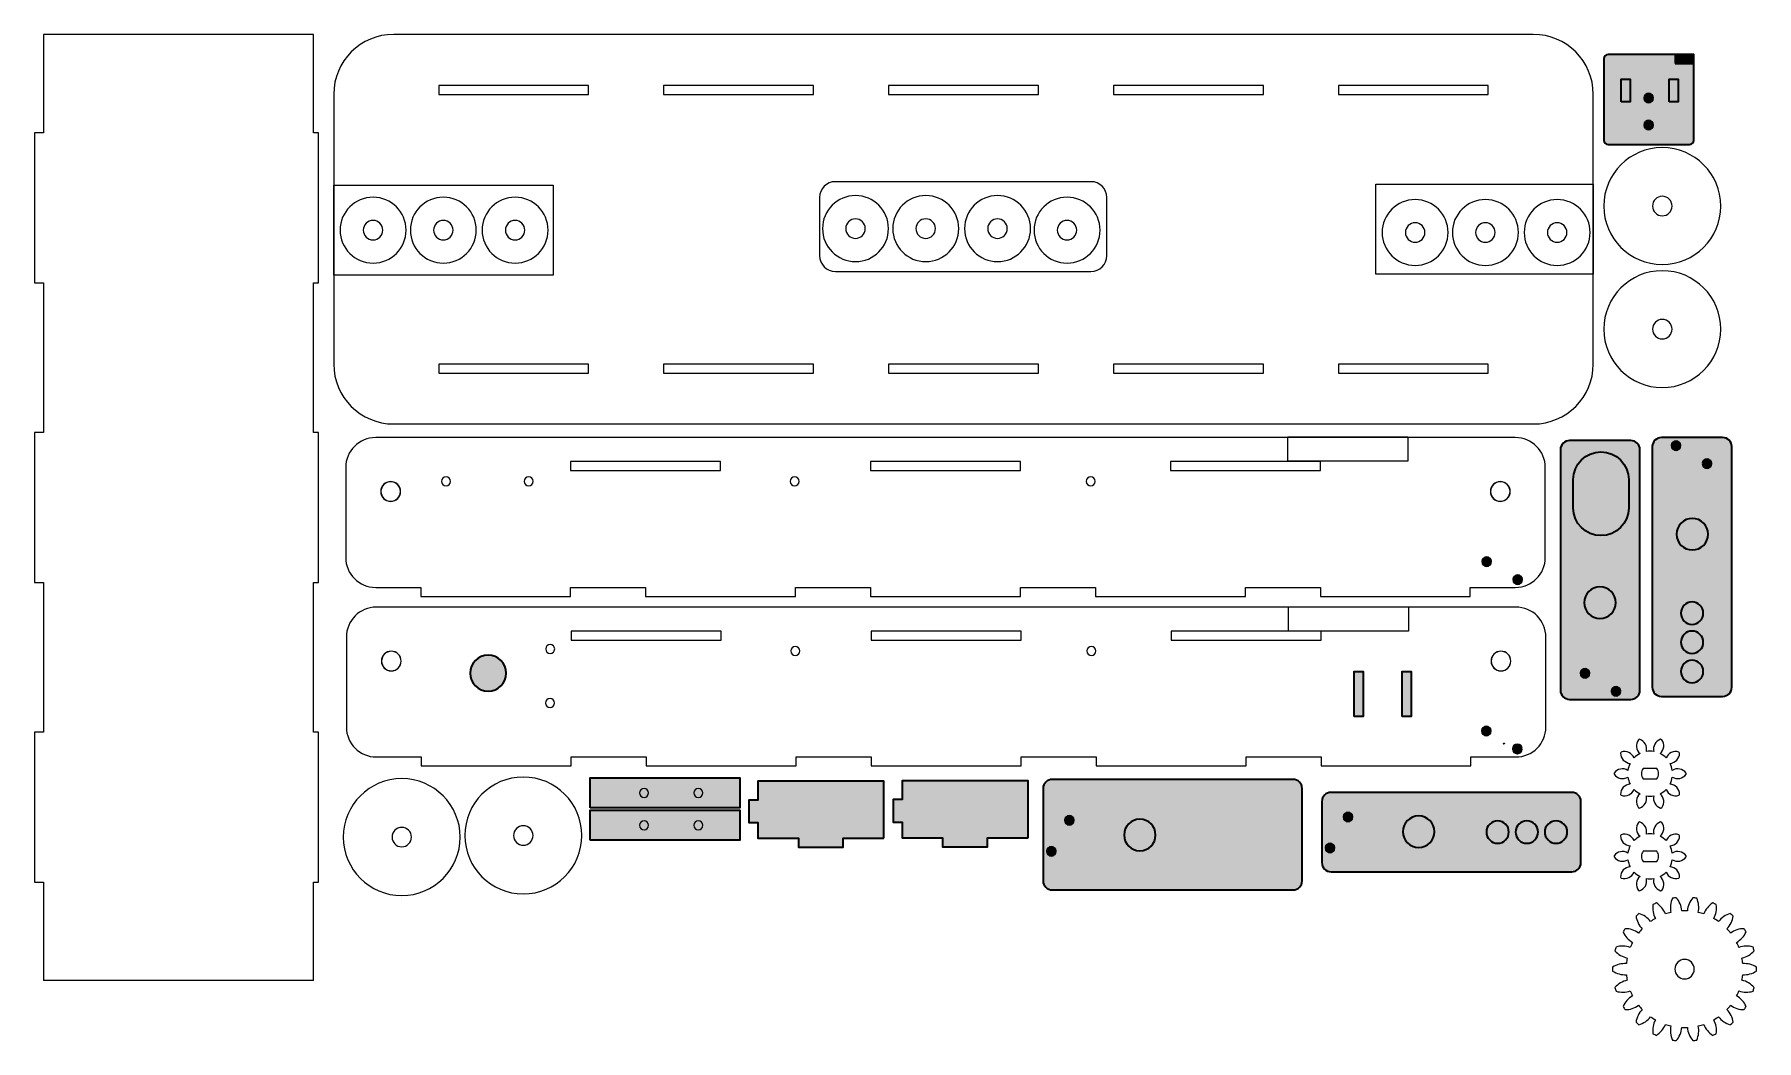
# Model space of a CAD drawing. Header units: millimetres. Extents: x -143 to 431, y -352 to -17.
import ezdxf

# ---------------------------------------------------------------- set-up
doc = ezdxf.new("R2010")
doc.units = ezdxf.units.MM
doc.header["$MEASUREMENT"] = 0
doc.layers.add('Capa 1', color=7, linetype='Continuous')

# ---------------------------------------------------------------- blocks, each defined once
blk = doc.blocks.new('block 3')
at = {"layer": 'Capa 1', "color": 7, "lineweight": 25, "true_color": 0xffffff}
blk.add_lwpolyline([(66.35, -36.53), (116.35, -36.53)], dxfattribs=at)
blk = doc.blocks.new('block 4')
at = {"layer": 'Capa 1', "color": 7, "lineweight": 25, "true_color": 0xffffff}
blk.add_lwpolyline([(66.35, -33.53), (66.35, -36.53)], dxfattribs=at)
blk = doc.blocks.new('block 5')
at = {"layer": 'Capa 1', "color": 7, "lineweight": 25, "true_color": 0xffffff}
blk.add_lwpolyline([(116.35, -33.53), (66.35, -33.53)], dxfattribs=at)
blk = doc.blocks.new('block 6')
at = {"layer": 'Capa 1', "color": 7, "lineweight": 25, "true_color": 0xffffff}
blk.add_lwpolyline([(116.35, -36.53), (116.35, -33.53)], dxfattribs=at)
blk = doc.blocks.new('block 7')
at = {"layer": 'Capa 1', "color": 7, "lineweight": 25, "true_color": 0xffffff}
blk.add_lwpolyline([(216.35, -36.53), (266.35, -36.53)], dxfattribs=at)
blk = doc.blocks.new('block 8')
at = {"layer": 'Capa 1', "color": 7, "lineweight": 25, "true_color": 0xffffff}
blk.add_lwpolyline([(216.35, -33.53), (216.35, -36.53)], dxfattribs=at)
blk = doc.blocks.new('block 9')
at = {"layer": 'Capa 1', "color": 7, "lineweight": 25, "true_color": 0xffffff}
blk.add_lwpolyline([(266.35, -33.53), (216.35, -33.53)], dxfattribs=at)
blk = doc.blocks.new('block 10')
at = {"layer": 'Capa 1', "color": 7, "lineweight": 25, "true_color": 0xffffff}
blk.add_lwpolyline([(266.35, -36.53), (266.35, -33.53)], dxfattribs=at)
blk = doc.blocks.new('block 11')
at = {"layer": 'Capa 1', "color": 7, "lineweight": 25, "true_color": 0xffffff}
blk.add_lwpolyline([(266.35, -126.53), (216.35, -126.53)], dxfattribs=at)
blk = doc.blocks.new('block 12')
at = {"layer": 'Capa 1', "color": 7, "lineweight": 25, "true_color": 0xffffff}
blk.add_lwpolyline([(266.35, -129.53), (266.35, -126.53)], dxfattribs=at)
blk = doc.blocks.new('block 13')
at = {"layer": 'Capa 1', "color": 7, "lineweight": 25, "true_color": 0xffffff}
blk.add_lwpolyline([(216.35, -129.53), (266.35, -129.53)], dxfattribs=at)
blk = doc.blocks.new('block 14')
at = {"layer": 'Capa 1', "color": 7, "lineweight": 25, "true_color": 0xffffff}
blk.add_lwpolyline([(216.35, -126.53), (216.35, -129.53)], dxfattribs=at)
blk = doc.blocks.new('block 15')
at = {"layer": 'Capa 1', "color": 7, "lineweight": 25, "true_color": 0xffffff}
blk.add_lwpolyline([(41.35, -126.53), (-8.65, -126.53)], dxfattribs=at)
blk = doc.blocks.new('block 16')
at = {"layer": 'Capa 1', "color": 7, "lineweight": 25, "true_color": 0xffffff}
blk.add_lwpolyline([(41.35, -129.53), (41.35, -126.53)], dxfattribs=at)
blk = doc.blocks.new('block 17')
at = {"layer": 'Capa 1', "color": 7, "lineweight": 25, "true_color": 0xffffff}
blk.add_lwpolyline([(-8.65, -129.53), (41.35, -129.53)], dxfattribs=at)
blk = doc.blocks.new('block 18')
at = {"layer": 'Capa 1', "color": 7, "lineweight": 25, "true_color": 0xffffff}
blk.add_lwpolyline([(-8.65, -126.53), (-8.65, -129.53)], dxfattribs=at)
blk = doc.blocks.new('block 19')
at = {"layer": 'Capa 1', "color": 7, "lineweight": 25, "true_color": 0xffffff}
blk.add_lwpolyline([(191.35, -126.53), (141.35, -126.53)], dxfattribs=at)
blk = doc.blocks.new('block 20')
at = {"layer": 'Capa 1', "color": 7, "lineweight": 25, "true_color": 0xffffff}
blk.add_lwpolyline([(191.35, -129.53), (191.35, -126.53)], dxfattribs=at)
blk = doc.blocks.new('block 21')
at = {"layer": 'Capa 1', "color": 7, "lineweight": 25, "true_color": 0xffffff}
blk.add_lwpolyline([(141.35, -129.53), (191.35, -129.53)], dxfattribs=at)
blk = doc.blocks.new('block 22')
at = {"layer": 'Capa 1', "color": 7, "lineweight": 25, "true_color": 0xffffff}
blk.add_lwpolyline([(141.35, -126.53), (141.35, -129.53)], dxfattribs=at)
blk = doc.blocks.new('block 23')
at = {"layer": 'Capa 1', "color": 7, "lineweight": 25, "true_color": 0xffffff}
blk.add_open_spline([(-43.65, -126.53), (-43.65, -137.58), (-34.69, -146.53), (-23.65, -146.53)], degree=3, dxfattribs=at)
blk = doc.blocks.new('block 24')
at = {"layer": 'Capa 1', "color": 7, "lineweight": 25, "true_color": 0xffffff}
blk.add_lwpolyline([(-23.65, -146.53), (356.35, -146.53)], dxfattribs=at)
blk = doc.blocks.new('block 25')
at = {"layer": 'Capa 1', "color": 7, "lineweight": 25, "true_color": 0xffffff}
blk.add_open_spline([(356.35, -146.53), (367.4, -146.53), (376.35, -137.58), (376.35, -126.53)], degree=3, dxfattribs=at)
blk = doc.blocks.new('block 26')
at = {"layer": 'Capa 1', "color": 7, "lineweight": 25, "true_color": 0xffffff}
blk.add_lwpolyline([(376.35, -126.53), (376.35, -36.53)], dxfattribs=at)
blk = doc.blocks.new('block 27')
at = {"layer": 'Capa 1', "color": 7, "lineweight": 25, "true_color": 0xffffff}
blk.add_open_spline([(376.35, -36.53), (376.35, -25.49), (367.4, -16.53), (356.35, -16.53)], degree=3, dxfattribs=at)
blk = doc.blocks.new('block 28')
at = {"layer": 'Capa 1', "color": 7, "lineweight": 25, "true_color": 0xffffff}
blk.add_lwpolyline([(356.35, -16.53), (-23.65, -16.53)], dxfattribs=at)
blk = doc.blocks.new('block 29')
at = {"layer": 'Capa 1', "color": 7, "lineweight": 25, "true_color": 0xffffff}
blk.add_open_spline([(-23.65, -16.53), (-34.69, -16.53), (-43.65, -25.49), (-43.65, -36.53)], degree=3, dxfattribs=at)
blk = doc.blocks.new('block 30')
at = {"layer": 'Capa 1', "color": 7, "lineweight": 25, "true_color": 0xffffff}
blk.add_lwpolyline([(-43.65, -36.53), (-43.65, -126.53)], dxfattribs=at)
blk = doc.blocks.new('block 31')
at = {"layer": 'Capa 1', "color": 7, "lineweight": 25, "true_color": 0xffffff}
blk.add_lwpolyline([(291.35, -36.53), (341.35, -36.53)], dxfattribs=at)
blk = doc.blocks.new('block 32')
at = {"layer": 'Capa 1', "color": 7, "lineweight": 25, "true_color": 0xffffff}
blk.add_lwpolyline([(291.35, -33.53), (291.35, -36.53)], dxfattribs=at)
blk = doc.blocks.new('block 33')
at = {"layer": 'Capa 1', "color": 7, "lineweight": 25, "true_color": 0xffffff}
blk.add_lwpolyline([(341.35, -33.53), (291.35, -33.53)], dxfattribs=at)
blk = doc.blocks.new('block 34')
at = {"layer": 'Capa 1', "color": 7, "lineweight": 25, "true_color": 0xffffff}
blk.add_lwpolyline([(341.35, -36.53), (341.35, -33.53)], dxfattribs=at)
blk = doc.blocks.new('block 35')
at = {"layer": 'Capa 1', "color": 7, "lineweight": 25, "true_color": 0xffffff}
blk.add_lwpolyline([(341.35, -126.53), (291.35, -126.53)], dxfattribs=at)
blk = doc.blocks.new('block 36')
at = {"layer": 'Capa 1', "color": 7, "lineweight": 25, "true_color": 0xffffff}
blk.add_lwpolyline([(341.35, -129.53), (341.35, -126.53)], dxfattribs=at)
blk = doc.blocks.new('block 37')
at = {"layer": 'Capa 1', "color": 7, "lineweight": 25, "true_color": 0xffffff}
blk.add_lwpolyline([(291.35, -129.53), (341.35, -129.53)], dxfattribs=at)
blk = doc.blocks.new('block 38')
at = {"layer": 'Capa 1', "color": 7, "lineweight": 25, "true_color": 0xffffff}
blk.add_lwpolyline([(291.35, -126.53), (291.35, -129.53)], dxfattribs=at)
blk = doc.blocks.new('block 39')
at = {"layer": 'Capa 1', "color": 7, "lineweight": 25, "true_color": 0xffffff}
blk.add_lwpolyline([(66.35, -126.53), (66.35, -129.53)], dxfattribs=at)
blk = doc.blocks.new('block 40')
at = {"layer": 'Capa 1', "color": 7, "lineweight": 25, "true_color": 0xffffff}
blk.add_lwpolyline([(116.35, -126.53), (66.35, -126.53)], dxfattribs=at)
blk = doc.blocks.new('block 41')
at = {"layer": 'Capa 1', "color": 7, "lineweight": 25, "true_color": 0xffffff}
blk.add_lwpolyline([(116.35, -129.53), (116.35, -126.53)], dxfattribs=at)
blk = doc.blocks.new('block 42')
at = {"layer": 'Capa 1', "color": 7, "lineweight": 25, "true_color": 0xffffff}
blk.add_lwpolyline([(66.35, -129.53), (116.35, -129.53)], dxfattribs=at)
blk = doc.blocks.new('block 43')
at = {"layer": 'Capa 1', "color": 7, "lineweight": 25, "true_color": 0xffffff}
blk.add_lwpolyline([(191.35, -36.53), (191.35, -33.53)], dxfattribs=at)
blk = doc.blocks.new('block 44')
at = {"layer": 'Capa 1', "color": 7, "lineweight": 25, "true_color": 0xffffff}
blk.add_lwpolyline([(141.35, -36.53), (191.35, -36.53)], dxfattribs=at)
blk = doc.blocks.new('block 45')
at = {"layer": 'Capa 1', "color": 7, "lineweight": 25, "true_color": 0xffffff}
blk.add_lwpolyline([(141.35, -33.53), (141.35, -36.53)], dxfattribs=at)
blk = doc.blocks.new('block 46')
at = {"layer": 'Capa 1', "color": 7, "lineweight": 25, "true_color": 0xffffff}
blk.add_lwpolyline([(191.35, -33.53), (141.35, -33.53)], dxfattribs=at)
blk = doc.blocks.new('block 47')
at = {"layer": 'Capa 1', "color": 7, "lineweight": 25, "true_color": 0xffffff}
blk.add_lwpolyline([(-8.65, -36.53), (41.35, -36.53)], dxfattribs=at)
blk = doc.blocks.new('block 48')
at = {"layer": 'Capa 1', "color": 7, "lineweight": 25, "true_color": 0xffffff}
blk.add_lwpolyline([(-8.65, -33.53), (-8.65, -36.53)], dxfattribs=at)
blk = doc.blocks.new('block 49')
at = {"layer": 'Capa 1', "color": 7, "lineweight": 25, "true_color": 0xffffff}
blk.add_lwpolyline([(41.35, -33.53), (-8.65, -33.53)], dxfattribs=at)
blk = doc.blocks.new('block 50')
at = {"layer": 'Capa 1', "color": 7, "lineweight": 25, "true_color": 0xffffff}
blk.add_lwpolyline([(41.35, -36.53), (41.35, -33.53)], dxfattribs=at)
blk = doc.blocks.new('block 2')
at = {"layer": 'Capa 1'}
for name in ['block 29', 'block 28', 'block 27', 'block 48', 'block 49', 'block 50', 'block 4', 'block 5', 'block 6', 'block 45', 'block 46', 'block 43', 'block 8', 'block 9', 'block 10', 'block 32', 'block 33', 'block 34', 'block 30', 'block 47', 'block 3', 'block 44', 'block 7', 'block 31', 'block 26', 'block 23', 'block 15', 'block 18', 'block 17', 'block 16', 'block 39', 'block 40', 'block 42', 'block 41', 'block 19', 'block 22', 'block 21', 'block 20', 'block 11', 'block 14', 'block 13', 'block 12', 'block 35', 'block 38', 'block 37', 'block 36', 'block 25', 'block 24']:
    blk.add_blockref(name, (0, 0), dxfattribs=at)
blk = doc.blocks.new('block 52')
at = {"layer": 'Capa 1', "color": 7, "lineweight": 25, "true_color": 0xffffff}
blk.add_lwpolyline([(-50.43, -332.27), (-140.43, -332.27)], dxfattribs=at)
blk = doc.blocks.new('block 53')
at = {"layer": 'Capa 1', "color": 7, "lineweight": 25, "true_color": 0xffffff}
blk.add_lwpolyline([(-50.43, -332.27), (-50.43, -299.42)], dxfattribs=at)
blk = doc.blocks.new('block 54')
at = {"layer": 'Capa 1', "color": 7, "lineweight": 25, "true_color": 0xffffff}
blk.add_lwpolyline([(-50.43, -299.42), (-48.72, -299.42)], dxfattribs=at)
blk = doc.blocks.new('block 55')
at = {"layer": 'Capa 1', "color": 7, "lineweight": 25, "true_color": 0xffffff}
blk.add_lwpolyline([(-48.72, -299.42), (-48.72, -249.42)], dxfattribs=at)
blk = doc.blocks.new('block 56')
at = {"layer": 'Capa 1', "color": 7, "lineweight": 25, "true_color": 0xffffff}
blk.add_lwpolyline([(-48.72, -249.42), (-50.43, -249.42)], dxfattribs=at)
blk = doc.blocks.new('block 57')
at = {"layer": 'Capa 1', "color": 7, "lineweight": 25, "true_color": 0xffffff}
blk.add_lwpolyline([(-50.43, -249.42), (-50.43, -199.42)], dxfattribs=at)
blk = doc.blocks.new('block 58')
at = {"layer": 'Capa 1', "color": 7, "lineweight": 25, "true_color": 0xffffff}
blk.add_lwpolyline([(-50.43, -199.42), (-48.72, -199.42)], dxfattribs=at)
blk = doc.blocks.new('block 59')
at = {"layer": 'Capa 1', "color": 7, "lineweight": 25, "true_color": 0xffffff}
blk.add_lwpolyline([(-48.72, -199.42), (-48.72, -149.42)], dxfattribs=at)
blk = doc.blocks.new('block 60')
at = {"layer": 'Capa 1', "color": 7, "lineweight": 25, "true_color": 0xffffff}
blk.add_lwpolyline([(-48.72, -149.42), (-50.43, -149.42)], dxfattribs=at)
blk = doc.blocks.new('block 61')
at = {"layer": 'Capa 1', "color": 7, "lineweight": 25, "true_color": 0xffffff}
blk.add_lwpolyline([(-50.43, -149.42), (-50.43, -99.42)], dxfattribs=at)
blk = doc.blocks.new('block 62')
at = {"layer": 'Capa 1', "color": 7, "lineweight": 25, "true_color": 0xffffff}
blk.add_lwpolyline([(-50.43, -99.42), (-48.72, -99.42)], dxfattribs=at)
blk = doc.blocks.new('block 63')
at = {"layer": 'Capa 1', "color": 7, "lineweight": 25, "true_color": 0xffffff}
blk.add_lwpolyline([(-48.72, -99.42), (-48.72, -49.42)], dxfattribs=at)
blk = doc.blocks.new('block 64')
at = {"layer": 'Capa 1', "color": 7, "lineweight": 25, "true_color": 0xffffff}
blk.add_lwpolyline([(-48.72, -49.42), (-50.43, -49.42)], dxfattribs=at)
blk = doc.blocks.new('block 65')
at = {"layer": 'Capa 1', "color": 7, "lineweight": 25, "true_color": 0xffffff}
blk.add_lwpolyline([(-50.43, -49.42), (-50.43, -16.57)], dxfattribs=at)
blk = doc.blocks.new('block 66')
at = {"layer": 'Capa 1', "color": 7, "lineweight": 25, "true_color": 0xffffff}
blk.add_lwpolyline([(-50.43, -16.57), (-140.43, -16.57)], dxfattribs=at)
blk = doc.blocks.new('block 67')
at = {"layer": 'Capa 1', "color": 7, "lineweight": 25, "true_color": 0xffffff}
blk.add_lwpolyline([(-140.43, -16.57), (-140.43, -49.42)], dxfattribs=at)
blk = doc.blocks.new('block 68')
at = {"layer": 'Capa 1', "color": 7, "lineweight": 25, "true_color": 0xffffff}
blk.add_lwpolyline([(-140.43, -49.42), (-143.43, -49.42)], dxfattribs=at)
blk = doc.blocks.new('block 69')
at = {"layer": 'Capa 1', "color": 7, "lineweight": 25, "true_color": 0xffffff}
blk.add_lwpolyline([(-143.43, -49.42), (-143.44, -99.42)], dxfattribs=at)
blk = doc.blocks.new('block 70')
at = {"layer": 'Capa 1', "color": 7, "lineweight": 25, "true_color": 0xffffff}
blk.add_lwpolyline([(-143.44, -99.42), (-140.43, -99.42)], dxfattribs=at)
blk = doc.blocks.new('block 71')
at = {"layer": 'Capa 1', "color": 7, "lineweight": 25, "true_color": 0xffffff}
blk.add_lwpolyline([(-140.43, -99.42), (-140.43, -149.42)], dxfattribs=at)
blk = doc.blocks.new('block 72')
at = {"layer": 'Capa 1', "color": 7, "lineweight": 25, "true_color": 0xffffff}
blk.add_lwpolyline([(-140.43, -149.42), (-143.43, -149.42)], dxfattribs=at)
blk = doc.blocks.new('block 73')
at = {"layer": 'Capa 1', "color": 7, "lineweight": 25, "true_color": 0xffffff}
blk.add_lwpolyline([(-143.43, -149.42), (-143.4, -199.42)], dxfattribs=at)
blk = doc.blocks.new('block 74')
at = {"layer": 'Capa 1', "color": 7, "lineweight": 25, "true_color": 0xffffff}
blk.add_lwpolyline([(-143.4, -199.42), (-140.43, -199.42)], dxfattribs=at)
blk = doc.blocks.new('block 75')
at = {"layer": 'Capa 1', "color": 7, "lineweight": 25, "true_color": 0xffffff}
blk.add_lwpolyline([(-140.43, -199.42), (-140.43, -249.42)], dxfattribs=at)
blk = doc.blocks.new('block 76')
at = {"layer": 'Capa 1', "color": 7, "lineweight": 25, "true_color": 0xffffff}
blk.add_lwpolyline([(-140.43, -249.42), (-143.44, -249.42)], dxfattribs=at)
blk = doc.blocks.new('block 77')
at = {"layer": 'Capa 1', "color": 7, "lineweight": 25, "true_color": 0xffffff}
blk.add_lwpolyline([(-143.44, -249.42), (-143.43, -299.42)], dxfattribs=at)
blk = doc.blocks.new('block 78')
at = {"layer": 'Capa 1', "color": 7, "lineweight": 25, "true_color": 0xffffff}
blk.add_lwpolyline([(-143.43, -299.42), (-140.43, -299.42)], dxfattribs=at)
blk = doc.blocks.new('block 79')
at = {"layer": 'Capa 1', "color": 7, "lineweight": 25, "true_color": 0xffffff}
blk.add_lwpolyline([(-140.43, -299.42), (-140.43, -332.27)], dxfattribs=at)
blk = doc.blocks.new('block 51')
at = {"layer": 'Capa 1'}
for name in ['block 66', 'block 67', 'block 65', 'block 69', 'block 68', 'block 64', 'block 63', 'block 70', 'block 71', 'block 61', 'block 62', 'block 72', 'block 73', 'block 60', 'block 59', 'block 74', 'block 75', 'block 57', 'block 58', 'block 76', 'block 77', 'block 56', 'block 55', 'block 78', 'block 79', 'block 53', 'block 54', 'block 52']:
    blk.add_blockref(name, (0, 0), dxfattribs=at)
blk = doc.blocks.new('block 81')
at = {"layer": 'Capa 1', "color": 7, "lineweight": 25, "true_color": 0xffffff}
blk.add_open_spline([(-40.46, -284.38), (-40.46, -273.61), (-31.73, -264.88), (-20.96, -264.88), (-10.19, -264.88), (-1.46, -273.61), (-1.46, -284.38), (-1.46, -295.15), (-10.19, -303.88), (-20.96, -303.88), (-31.73, -303.88), (-40.46, -295.15), (-40.46, -284.38), (-40.46, -284.38), (-40.46, -284.38), (-40.46, -284.38)], degree=3, knots=[0, 0, 0, 0, 1, 1, 1, 2, 2, 2, 3, 3, 3, 4, 4, 4, 5, 5, 5, 5], dxfattribs=at)
blk = doc.blocks.new('block 82')
at = {"layer": 'Capa 1', "color": 7, "lineweight": 25, "true_color": 0xffffff}
blk.add_open_spline([(-24.21, -284.38), (-24.21, -282.59), (-22.76, -281.13), (-20.96, -281.13), (-19.17, -281.13), (-17.71, -282.59), (-17.71, -284.38), (-17.71, -286.18), (-19.17, -287.63), (-20.96, -287.63), (-22.76, -287.63), (-24.21, -286.18), (-24.21, -284.38), (-24.21, -284.38), (-24.21, -284.38), (-24.21, -284.38)], degree=3, knots=[0, 0, 0, 0, 1, 1, 1, 2, 2, 2, 3, 3, 3, 4, 4, 4, 5, 5, 5, 5], dxfattribs=at)
blk = doc.blocks.new('block 80')
at = {"layer": 'Capa 1'}
for name in ['block 81', 'block 82']:
    blk.add_blockref(name, (0, 0), dxfattribs=at)
blk = doc.blocks.new('block 84')
at = {"layer": 'Capa 1', "color": 7, "lineweight": 25, "true_color": 0xffffff}
blk.add_open_spline([(0.07, -283.84), (0.07, -273.07), (8.8, -264.34), (19.57, -264.34), (30.34, -264.34), (39.07, -273.07), (39.07, -283.84), (39.07, -294.61), (30.34, -303.34), (19.57, -303.34), (8.8, -303.34), (0.07, -294.61), (0.07, -283.84), (0.07, -283.84), (0.07, -283.84), (0.07, -283.84)], degree=3, knots=[0, 0, 0, 0, 1, 1, 1, 2, 2, 2, 3, 3, 3, 4, 4, 4, 5, 5, 5, 5], dxfattribs=at)
blk = doc.blocks.new('block 85')
at = {"layer": 'Capa 1', "color": 7, "lineweight": 25, "true_color": 0xffffff}
blk.add_open_spline([(16.32, -283.84), (16.32, -282.05), (17.77, -280.59), (19.57, -280.59), (21.36, -280.59), (22.82, -282.05), (22.82, -283.84), (22.82, -285.64), (21.36, -287.09), (19.57, -287.09), (17.77, -287.09), (16.32, -285.64), (16.32, -283.84), (16.32, -283.84), (16.32, -283.84), (16.32, -283.84)], degree=3, knots=[0, 0, 0, 0, 1, 1, 1, 2, 2, 2, 3, 3, 3, 4, 4, 4, 5, 5, 5, 5], dxfattribs=at)
blk = doc.blocks.new('block 83')
at = {"layer": 'Capa 1'}
for name in ['block 84', 'block 85']:
    blk.add_blockref(name, (0, 0), dxfattribs=at)
blk = doc.blocks.new('block 87')
at = {"layer": 'Capa 1', "color": 7, "lineweight": 25, "true_color": 0xffffff}
blk.add_open_spline([(379.85, -73.81), (379.85, -63.04), (388.58, -54.31), (399.35, -54.31), (410.12, -54.31), (418.85, -63.04), (418.85, -73.81), (418.85, -84.58), (410.12, -93.31), (399.35, -93.31), (388.58, -93.31), (379.85, -84.58), (379.85, -73.81), (379.85, -73.81), (379.85, -73.81), (379.85, -73.81)], degree=3, knots=[0, 0, 0, 0, 1, 1, 1, 2, 2, 2, 3, 3, 3, 4, 4, 4, 5, 5, 5, 5], dxfattribs=at)
blk = doc.blocks.new('block 88')
at = {"layer": 'Capa 1', "color": 7, "lineweight": 25, "true_color": 0xffffff}
blk.add_open_spline([(396.1, -73.81), (396.1, -72.01), (397.56, -70.56), (399.35, -70.56), (401.15, -70.56), (402.6, -72.01), (402.6, -73.81), (402.6, -75.6), (401.15, -77.06), (399.35, -77.06), (397.56, -77.06), (396.1, -75.6), (396.1, -73.81), (396.1, -73.81), (396.1, -73.81), (396.1, -73.81)], degree=3, knots=[0, 0, 0, 0, 1, 1, 1, 2, 2, 2, 3, 3, 3, 4, 4, 4, 5, 5, 5, 5], dxfattribs=at)
blk = doc.blocks.new('block 86')
at = {"layer": 'Capa 1'}
for name in ['block 87', 'block 88']:
    blk.add_blockref(name, (0, 0), dxfattribs=at)
blk = doc.blocks.new('block 90')
at = {"layer": 'Capa 1', "color": 7, "lineweight": 25, "true_color": 0xffffff}
blk.add_open_spline([(379.85, -114.88), (379.85, -104.11), (388.58, -95.38), (399.35, -95.38), (410.12, -95.38), (418.85, -104.11), (418.85, -114.88), (418.85, -125.65), (410.12, -134.38), (399.35, -134.38), (388.58, -134.38), (379.85, -125.65), (379.85, -114.88), (379.85, -114.88), (379.85, -114.88), (379.85, -114.88)], degree=3, knots=[0, 0, 0, 0, 1, 1, 1, 2, 2, 2, 3, 3, 3, 4, 4, 4, 5, 5, 5, 5], dxfattribs=at)
blk = doc.blocks.new('block 91')
at = {"layer": 'Capa 1', "color": 7, "lineweight": 25, "true_color": 0xffffff}
blk.add_open_spline([(396.1, -114.88), (396.1, -113.08), (397.56, -111.63), (399.35, -111.63), (401.15, -111.63), (402.6, -113.08), (402.6, -114.88), (402.6, -116.67), (401.15, -118.13), (399.35, -118.13), (397.56, -118.13), (396.1, -116.67), (396.1, -114.88), (396.1, -114.88), (396.1, -114.88), (396.1, -114.88)], degree=3, knots=[0, 0, 0, 0, 1, 1, 1, 2, 2, 2, 3, 3, 3, 4, 4, 4, 5, 5, 5, 5], dxfattribs=at)
blk = doc.blocks.new('block 89')
at = {"layer": 'Capa 1'}
for name in ['block 90', 'block 91']:
    blk.add_blockref(name, (0, 0), dxfattribs=at)
blk = doc.blocks.new('block 93')
at = {"layer": 'Capa 1', "color": 7, "lineweight": 25, "true_color": 0xffffff}
blk.add_open_spline([(397.53, -264.97), (398.33, -263.95), (398.33, -262.5), (397.53, -261.47)], degree=3, dxfattribs=at)
blk = doc.blocks.new('block 94')
at = {"layer": 'Capa 1', "color": 7, "lineweight": 25, "true_color": 0xffffff}
blk.add_lwpolyline([(393.03, -264.97), (397.53, -264.97)], dxfattribs=at)
blk = doc.blocks.new('block 95')
at = {"layer": 'Capa 1', "color": 7, "lineweight": 25, "true_color": 0xffffff}
blk.add_open_spline([(393.03, -261.47), (392.23, -262.5), (392.23, -263.95), (393.03, -264.97)], degree=3, dxfattribs=at)
blk = doc.blocks.new('block 96')
at = {"layer": 'Capa 1', "color": 7, "lineweight": 25, "true_color": 0xffffff}
blk.add_lwpolyline([(397.53, -261.47), (393.03, -261.47)], dxfattribs=at)
blk = doc.blocks.new('block 97')
at = {"layer": 'Capa 1', "color": 7, "lineweight": 25, "true_color": 0xffffff}
blk.add_open_spline([(389.94, -257.96), (389.26, -256.3), (387.41, -255.44), (385.7, -256)], degree=3, dxfattribs=at)
blk = doc.blocks.new('block 98')
at = {"layer": 'Capa 1', "color": 7, "lineweight": 25, "true_color": 0xffffff}
blk.add_open_spline([(385.7, -256), (385.61, -256.11), (385.53, -256.23), (385.45, -256.34)], degree=3, dxfattribs=at)
blk = doc.blocks.new('block 99')
at = {"layer": 'Capa 1', "color": 7, "lineweight": 25, "true_color": 0xffffff}
blk.add_open_spline([(385.45, -256.34), (385.45, -258.14), (386.83, -259.63), (388.63, -259.77)], degree=3, dxfattribs=at)
blk = doc.blocks.new('block 100')
at = {"layer": 'Capa 1', "color": 7, "lineweight": 25, "true_color": 0xffffff}
blk.add_open_spline([(388.63, -259.77), (388.25, -260.5), (387.99, -261.29), (387.87, -262.11)], degree=3, dxfattribs=at)
blk = doc.blocks.new('block 101')
at = {"layer": 'Capa 1', "color": 7, "lineweight": 25, "true_color": 0xffffff}
blk.add_open_spline([(387.87, -262.11), (386.34, -261.16), (384.34, -261.56), (383.28, -263.02)], degree=3, dxfattribs=at)
blk = doc.blocks.new('block 102')
at = {"layer": 'Capa 1', "color": 7, "lineweight": 25, "true_color": 0xffffff}
blk.add_open_spline([(383.28, -263.02), (383.28, -263.16), (383.28, -263.29), (383.28, -263.43)], degree=3, dxfattribs=at)
blk = doc.blocks.new('block 103')
at = {"layer": 'Capa 1', "color": 7, "lineweight": 25, "true_color": 0xffffff}
blk.add_open_spline([(383.28, -263.43), (384.34, -264.89), (386.34, -265.28), (387.87, -264.34)], degree=3, dxfattribs=at)
blk = doc.blocks.new('block 104')
at = {"layer": 'Capa 1', "color": 7, "lineweight": 25, "true_color": 0xffffff}
blk.add_open_spline([(387.87, -264.34), (387.99, -265.16), (388.25, -265.95), (388.63, -266.68)], degree=3, dxfattribs=at)
blk = doc.blocks.new('block 105')
at = {"layer": 'Capa 1', "color": 7, "lineweight": 25, "true_color": 0xffffff}
blk.add_open_spline([(388.63, -266.68), (386.83, -266.82), (385.45, -268.31), (385.45, -270.11)], degree=3, dxfattribs=at)
blk = doc.blocks.new('block 106')
at = {"layer": 'Capa 1', "color": 7, "lineweight": 25, "true_color": 0xffffff}
blk.add_open_spline([(385.45, -270.11), (385.53, -270.22), (385.61, -270.33), (385.7, -270.44)], degree=3, dxfattribs=at)
blk = doc.blocks.new('block 107')
at = {"layer": 'Capa 1', "color": 7, "lineweight": 25, "true_color": 0xffffff}
blk.add_open_spline([(385.7, -270.44), (387.41, -271), (389.26, -270.15), (389.94, -268.48)], degree=3, dxfattribs=at)
blk = doc.blocks.new('block 108')
at = {"layer": 'Capa 1', "color": 7, "lineweight": 25, "true_color": 0xffffff}
blk.add_open_spline([(389.94, -268.48), (390.52, -269.07), (391.19, -269.56), (391.93, -269.93)], degree=3, dxfattribs=at)
blk = doc.blocks.new('block 109')
at = {"layer": 'Capa 1', "color": 7, "lineweight": 25, "true_color": 0xffffff}
blk.add_open_spline([(391.93, -269.93), (390.56, -271.1), (390.32, -273.12), (391.38, -274.57)], degree=3, dxfattribs=at)
blk = doc.blocks.new('block 110')
at = {"layer": 'Capa 1', "color": 7, "lineweight": 25, "true_color": 0xffffff}
blk.add_open_spline([(391.38, -274.57), (391.51, -274.62), (391.64, -274.66), (391.77, -274.7)], degree=3, dxfattribs=at)
blk = doc.blocks.new('block 111')
at = {"layer": 'Capa 1', "color": 7, "lineweight": 25, "true_color": 0xffffff}
blk.add_open_spline([(391.77, -274.7), (393.48, -274.15), (394.48, -272.37), (394.05, -270.62)], degree=3, dxfattribs=at)
blk = doc.blocks.new('block 112')
at = {"layer": 'Capa 1', "color": 7, "lineweight": 25, "true_color": 0xffffff}
blk.add_open_spline([(394.05, -270.62), (394.87, -270.76), (395.7, -270.76), (396.52, -270.62)], degree=3, dxfattribs=at)
blk = doc.blocks.new('block 113')
at = {"layer": 'Capa 1', "color": 7, "lineweight": 25, "true_color": 0xffffff}
blk.add_open_spline([(396.52, -270.62), (396.09, -272.37), (397.08, -274.15), (398.79, -274.7)], degree=3, dxfattribs=at)
blk = doc.blocks.new('block 114')
at = {"layer": 'Capa 1', "color": 7, "lineweight": 25, "true_color": 0xffffff}
blk.add_open_spline([(398.79, -274.7), (398.93, -274.66), (399.06, -274.62), (399.19, -274.57)], degree=3, dxfattribs=at)
blk = doc.blocks.new('block 115')
at = {"layer": 'Capa 1', "color": 7, "lineweight": 25, "true_color": 0xffffff}
blk.add_open_spline([(399.19, -274.57), (400.25, -273.12), (400.01, -271.1), (398.63, -269.93)], degree=3, dxfattribs=at)
blk = doc.blocks.new('block 116')
at = {"layer": 'Capa 1', "color": 7, "lineweight": 25, "true_color": 0xffffff}
blk.add_open_spline([(398.63, -269.93), (399.37, -269.56), (400.05, -269.07), (400.63, -268.48)], degree=3, dxfattribs=at)
blk = doc.blocks.new('block 117')
at = {"layer": 'Capa 1', "color": 7, "lineweight": 25, "true_color": 0xffffff}
blk.add_open_spline([(400.63, -268.48), (401.31, -270.15), (403.16, -271), (404.87, -270.44)], degree=3, dxfattribs=at)
blk = doc.blocks.new('block 118')
at = {"layer": 'Capa 1', "color": 7, "lineweight": 25, "true_color": 0xffffff}
blk.add_open_spline([(404.87, -270.44), (404.95, -270.33), (405.03, -270.22), (405.11, -270.11)], degree=3, dxfattribs=at)
blk = doc.blocks.new('block 119')
at = {"layer": 'Capa 1', "color": 7, "lineweight": 25, "true_color": 0xffffff}
blk.add_open_spline([(405.11, -270.11), (405.12, -268.31), (403.73, -266.82), (401.94, -266.68)], degree=3, dxfattribs=at)
blk = doc.blocks.new('block 120')
at = {"layer": 'Capa 1', "color": 7, "lineweight": 25, "true_color": 0xffffff}
blk.add_open_spline([(401.94, -266.68), (402.32, -265.95), (402.58, -265.16), (402.7, -264.34)], degree=3, dxfattribs=at)
blk = doc.blocks.new('block 121')
at = {"layer": 'Capa 1', "color": 7, "lineweight": 25, "true_color": 0xffffff}
blk.add_open_spline([(402.7, -264.34), (404.23, -265.28), (406.23, -264.89), (407.28, -263.43)], degree=3, dxfattribs=at)
blk = doc.blocks.new('block 122')
at = {"layer": 'Capa 1', "color": 7, "lineweight": 25, "true_color": 0xffffff}
blk.add_open_spline([(407.28, -263.43), (407.28, -263.29), (407.28, -263.16), (407.28, -263.02)], degree=3, dxfattribs=at)
blk = doc.blocks.new('block 123')
at = {"layer": 'Capa 1', "color": 7, "lineweight": 25, "true_color": 0xffffff}
blk.add_open_spline([(407.28, -263.02), (406.23, -261.56), (404.23, -261.16), (402.7, -262.11)], degree=3, dxfattribs=at)
blk = doc.blocks.new('block 124')
at = {"layer": 'Capa 1', "color": 7, "lineweight": 25, "true_color": 0xffffff}
blk.add_open_spline([(402.7, -262.11), (402.58, -261.29), (402.32, -260.5), (401.94, -259.77)], degree=3, dxfattribs=at)
blk = doc.blocks.new('block 125')
at = {"layer": 'Capa 1', "color": 7, "lineweight": 25, "true_color": 0xffffff}
blk.add_open_spline([(401.94, -259.77), (403.73, -259.63), (405.12, -258.14), (405.11, -256.34)], degree=3, dxfattribs=at)
blk = doc.blocks.new('block 126')
at = {"layer": 'Capa 1', "color": 7, "lineweight": 25, "true_color": 0xffffff}
blk.add_open_spline([(405.11, -256.34), (405.03, -256.23), (404.95, -256.11), (404.87, -256)], degree=3, dxfattribs=at)
blk = doc.blocks.new('block 127')
at = {"layer": 'Capa 1', "color": 7, "lineweight": 25, "true_color": 0xffffff}
blk.add_open_spline([(404.87, -256), (403.16, -255.44), (401.31, -256.3), (400.63, -257.96)], degree=3, dxfattribs=at)
blk = doc.blocks.new('block 128')
at = {"layer": 'Capa 1', "color": 7, "lineweight": 25, "true_color": 0xffffff}
blk.add_open_spline([(400.63, -257.96), (400.05, -257.37), (399.37, -256.88), (398.63, -256.51)], degree=3, dxfattribs=at)
blk = doc.blocks.new('block 129')
at = {"layer": 'Capa 1', "color": 7, "lineweight": 25, "true_color": 0xffffff}
blk.add_open_spline([(398.63, -256.51), (400.01, -255.35), (400.25, -253.33), (399.19, -251.88)], degree=3, dxfattribs=at)
blk = doc.blocks.new('block 130')
at = {"layer": 'Capa 1', "color": 7, "lineweight": 25, "true_color": 0xffffff}
blk.add_open_spline([(399.19, -251.88), (399.06, -251.83), (398.93, -251.79), (398.79, -251.75)], degree=3, dxfattribs=at)
blk = doc.blocks.new('block 131')
at = {"layer": 'Capa 1', "color": 7, "lineweight": 25, "true_color": 0xffffff}
blk.add_open_spline([(398.79, -251.75), (397.08, -252.3), (396.09, -254.08), (396.52, -255.83)], degree=3, dxfattribs=at)
blk = doc.blocks.new('block 132')
at = {"layer": 'Capa 1', "color": 7, "lineweight": 25, "true_color": 0xffffff}
blk.add_open_spline([(396.52, -255.83), (395.7, -255.69), (394.87, -255.69), (394.05, -255.83)], degree=3, dxfattribs=at)
blk = doc.blocks.new('block 133')
at = {"layer": 'Capa 1', "color": 7, "lineweight": 25, "true_color": 0xffffff}
blk.add_open_spline([(394.05, -255.83), (394.48, -254.08), (393.48, -252.3), (391.77, -251.75)], degree=3, dxfattribs=at)
blk = doc.blocks.new('block 134')
at = {"layer": 'Capa 1', "color": 7, "lineweight": 25, "true_color": 0xffffff}
blk.add_open_spline([(391.77, -251.75), (391.64, -251.79), (391.51, -251.83), (391.38, -251.88)], degree=3, dxfattribs=at)
blk = doc.blocks.new('block 135')
at = {"layer": 'Capa 1', "color": 7, "lineweight": 25, "true_color": 0xffffff}
blk.add_open_spline([(391.38, -251.88), (390.32, -253.33), (390.56, -255.35), (391.93, -256.51)], degree=3, dxfattribs=at)
blk = doc.blocks.new('block 136')
at = {"layer": 'Capa 1', "color": 7, "lineweight": 25, "true_color": 0xffffff}
blk.add_open_spline([(391.93, -256.51), (391.19, -256.88), (390.52, -257.37), (389.94, -257.96)], degree=3, dxfattribs=at)
blk = doc.blocks.new('block 92')
at = {"layer": 'Capa 1'}
for name in ['block 135', 'block 134', 'block 133', 'block 131', 'block 129', 'block 130', 'block 98', 'block 99', 'block 97', 'block 136', 'block 132', 'block 128', 'block 127', 'block 125', 'block 126', 'block 101', 'block 102', 'block 103', 'block 100', 'block 95', 'block 96', 'block 93', 'block 124', 'block 123', 'block 121', 'block 122', 'block 105', 'block 107', 'block 104', 'block 108', 'block 94', 'block 116', 'block 117', 'block 120', 'block 119', 'block 106', 'block 109', 'block 110', 'block 111', 'block 112', 'block 113', 'block 115', 'block 114', 'block 118']:
    blk.add_blockref(name, (0, 0), dxfattribs=at)
blk = doc.blocks.new('block 138')
at = {"layer": 'Capa 1', "color": 7, "lineweight": 25, "true_color": 0xffffff}
blk.add_open_spline([(397.53, -292.56), (398.33, -291.53), (398.33, -290.09), (397.53, -289.06)], degree=3, dxfattribs=at)
blk = doc.blocks.new('block 139')
at = {"layer": 'Capa 1', "color": 7, "lineweight": 25, "true_color": 0xffffff}
blk.add_lwpolyline([(393.03, -292.56), (397.53, -292.56)], dxfattribs=at)
blk = doc.blocks.new('block 140')
at = {"layer": 'Capa 1', "color": 7, "lineweight": 25, "true_color": 0xffffff}
blk.add_open_spline([(393.03, -289.06), (392.23, -290.09), (392.23, -291.53), (393.03, -292.56)], degree=3, dxfattribs=at)
blk = doc.blocks.new('block 141')
at = {"layer": 'Capa 1', "color": 7, "lineweight": 25, "true_color": 0xffffff}
blk.add_lwpolyline([(397.53, -289.06), (393.03, -289.06)], dxfattribs=at)
blk = doc.blocks.new('block 142')
at = {"layer": 'Capa 1', "color": 7, "lineweight": 25, "true_color": 0xffffff}
blk.add_open_spline([(389.94, -285.55), (389.26, -283.89), (387.41, -283.03), (385.7, -283.59)], degree=3, dxfattribs=at)
blk = doc.blocks.new('block 143')
at = {"layer": 'Capa 1', "color": 7, "lineweight": 25, "true_color": 0xffffff}
blk.add_open_spline([(385.7, -283.59), (385.61, -283.7), (385.53, -283.81), (385.45, -283.93)], degree=3, dxfattribs=at)
blk = doc.blocks.new('block 144')
at = {"layer": 'Capa 1', "color": 7, "lineweight": 25, "true_color": 0xffffff}
blk.add_open_spline([(385.45, -283.93), (385.45, -285.72), (386.83, -287.22), (388.63, -287.35)], degree=3, dxfattribs=at)
blk = doc.blocks.new('block 145')
at = {"layer": 'Capa 1', "color": 7, "lineweight": 25, "true_color": 0xffffff}
blk.add_open_spline([(388.63, -287.35), (388.25, -288.09), (387.99, -288.88), (387.87, -289.7)], degree=3, dxfattribs=at)
blk = doc.blocks.new('block 146')
at = {"layer": 'Capa 1', "color": 7, "lineweight": 25, "true_color": 0xffffff}
blk.add_open_spline([(387.87, -289.7), (386.34, -288.75), (384.34, -289.15), (383.28, -290.6)], degree=3, dxfattribs=at)
blk = doc.blocks.new('block 147')
at = {"layer": 'Capa 1', "color": 7, "lineweight": 25, "true_color": 0xffffff}
blk.add_open_spline([(383.28, -290.6), (383.28, -290.74), (383.28, -290.88), (383.28, -291.02)], degree=3, dxfattribs=at)
blk = doc.blocks.new('block 148')
at = {"layer": 'Capa 1', "color": 7, "lineweight": 25, "true_color": 0xffffff}
blk.add_open_spline([(383.28, -291.02), (384.34, -292.48), (386.34, -292.87), (387.87, -291.92)], degree=3, dxfattribs=at)
blk = doc.blocks.new('block 149')
at = {"layer": 'Capa 1', "color": 7, "lineweight": 25, "true_color": 0xffffff}
blk.add_open_spline([(387.87, -291.92), (387.99, -292.74), (388.25, -293.54), (388.63, -294.27)], degree=3, dxfattribs=at)
blk = doc.blocks.new('block 150')
at = {"layer": 'Capa 1', "color": 7, "lineweight": 25, "true_color": 0xffffff}
blk.add_open_spline([(388.63, -294.27), (386.83, -294.4), (385.45, -295.9), (385.45, -297.7)], degree=3, dxfattribs=at)
blk = doc.blocks.new('block 151')
at = {"layer": 'Capa 1', "color": 7, "lineweight": 25, "true_color": 0xffffff}
blk.add_open_spline([(385.45, -297.7), (385.53, -297.81), (385.61, -297.92), (385.7, -298.03)], degree=3, dxfattribs=at)
blk = doc.blocks.new('block 152')
at = {"layer": 'Capa 1', "color": 7, "lineweight": 25, "true_color": 0xffffff}
blk.add_open_spline([(385.7, -298.03), (387.41, -298.59), (389.26, -297.74), (389.94, -296.07)], degree=3, dxfattribs=at)
blk = doc.blocks.new('block 153')
at = {"layer": 'Capa 1', "color": 7, "lineweight": 25, "true_color": 0xffffff}
blk.add_open_spline([(389.94, -296.07), (390.52, -296.66), (391.19, -297.15), (391.93, -297.52)], degree=3, dxfattribs=at)
blk = doc.blocks.new('block 154')
at = {"layer": 'Capa 1', "color": 7, "lineweight": 25, "true_color": 0xffffff}
blk.add_open_spline([(391.93, -297.52), (390.56, -298.68), (390.32, -300.71), (391.38, -302.16)], degree=3, dxfattribs=at)
blk = doc.blocks.new('block 155')
at = {"layer": 'Capa 1', "color": 7, "lineweight": 25, "true_color": 0xffffff}
blk.add_open_spline([(391.38, -302.16), (391.51, -302.2), (391.64, -302.25), (391.77, -302.29)], degree=3, dxfattribs=at)
blk = doc.blocks.new('block 156')
at = {"layer": 'Capa 1', "color": 7, "lineweight": 25, "true_color": 0xffffff}
blk.add_open_spline([(391.77, -302.29), (393.48, -301.74), (394.48, -299.96), (394.05, -298.21)], degree=3, dxfattribs=at)
blk = doc.blocks.new('block 157')
at = {"layer": 'Capa 1', "color": 7, "lineweight": 25, "true_color": 0xffffff}
blk.add_open_spline([(394.05, -298.21), (394.87, -298.35), (395.7, -298.35), (396.52, -298.21)], degree=3, dxfattribs=at)
blk = doc.blocks.new('block 158')
at = {"layer": 'Capa 1', "color": 7, "lineweight": 25, "true_color": 0xffffff}
blk.add_open_spline([(396.52, -298.21), (396.09, -299.96), (397.08, -301.74), (398.79, -302.29)], degree=3, dxfattribs=at)
blk = doc.blocks.new('block 159')
at = {"layer": 'Capa 1', "color": 7, "lineweight": 25, "true_color": 0xffffff}
blk.add_open_spline([(398.79, -302.29), (398.93, -302.25), (399.06, -302.2), (399.19, -302.16)], degree=3, dxfattribs=at)
blk = doc.blocks.new('block 160')
at = {"layer": 'Capa 1', "color": 7, "lineweight": 25, "true_color": 0xffffff}
blk.add_open_spline([(399.19, -302.16), (400.25, -300.71), (400.01, -298.68), (398.63, -297.52)], degree=3, dxfattribs=at)
blk = doc.blocks.new('block 161')
at = {"layer": 'Capa 1', "color": 7, "lineweight": 25, "true_color": 0xffffff}
blk.add_open_spline([(398.63, -297.52), (399.37, -297.15), (400.05, -296.66), (400.63, -296.07)], degree=3, dxfattribs=at)
blk = doc.blocks.new('block 162')
at = {"layer": 'Capa 1', "color": 7, "lineweight": 25, "true_color": 0xffffff}
blk.add_open_spline([(400.63, -296.07), (401.31, -297.74), (403.16, -298.59), (404.87, -298.03)], degree=3, dxfattribs=at)
blk = doc.blocks.new('block 163')
at = {"layer": 'Capa 1', "color": 7, "lineweight": 25, "true_color": 0xffffff}
blk.add_open_spline([(404.87, -298.03), (404.95, -297.92), (405.03, -297.81), (405.11, -297.7)], degree=3, dxfattribs=at)
blk = doc.blocks.new('block 164')
at = {"layer": 'Capa 1', "color": 7, "lineweight": 25, "true_color": 0xffffff}
blk.add_open_spline([(405.11, -297.7), (405.12, -295.9), (403.73, -294.4), (401.94, -294.27)], degree=3, dxfattribs=at)
blk = doc.blocks.new('block 165')
at = {"layer": 'Capa 1', "color": 7, "lineweight": 25, "true_color": 0xffffff}
blk.add_open_spline([(401.94, -294.27), (402.32, -293.54), (402.58, -292.74), (402.7, -291.92)], degree=3, dxfattribs=at)
blk = doc.blocks.new('block 166')
at = {"layer": 'Capa 1', "color": 7, "lineweight": 25, "true_color": 0xffffff}
blk.add_open_spline([(402.7, -291.92), (404.23, -292.87), (406.23, -292.48), (407.28, -291.02)], degree=3, dxfattribs=at)
blk = doc.blocks.new('block 167')
at = {"layer": 'Capa 1', "color": 7, "lineweight": 25, "true_color": 0xffffff}
blk.add_open_spline([(407.28, -291.02), (407.28, -290.88), (407.28, -290.74), (407.28, -290.6)], degree=3, dxfattribs=at)
blk = doc.blocks.new('block 168')
at = {"layer": 'Capa 1', "color": 7, "lineweight": 25, "true_color": 0xffffff}
blk.add_open_spline([(407.28, -290.6), (406.23, -289.15), (404.23, -288.75), (402.7, -289.7)], degree=3, dxfattribs=at)
blk = doc.blocks.new('block 169')
at = {"layer": 'Capa 1', "color": 7, "lineweight": 25, "true_color": 0xffffff}
blk.add_open_spline([(402.7, -289.7), (402.58, -288.88), (402.32, -288.09), (401.94, -287.35)], degree=3, dxfattribs=at)
blk = doc.blocks.new('block 170')
at = {"layer": 'Capa 1', "color": 7, "lineweight": 25, "true_color": 0xffffff}
blk.add_open_spline([(401.94, -287.35), (403.73, -287.22), (405.12, -285.72), (405.11, -283.93)], degree=3, dxfattribs=at)
blk = doc.blocks.new('block 171')
at = {"layer": 'Capa 1', "color": 7, "lineweight": 25, "true_color": 0xffffff}
blk.add_open_spline([(405.11, -283.93), (405.03, -283.81), (404.95, -283.7), (404.87, -283.59)], degree=3, dxfattribs=at)
blk = doc.blocks.new('block 172')
at = {"layer": 'Capa 1', "color": 7, "lineweight": 25, "true_color": 0xffffff}
blk.add_open_spline([(404.87, -283.59), (403.16, -283.03), (401.31, -283.89), (400.63, -285.55)], degree=3, dxfattribs=at)
blk = doc.blocks.new('block 173')
at = {"layer": 'Capa 1', "color": 7, "lineweight": 25, "true_color": 0xffffff}
blk.add_open_spline([(400.63, -285.55), (400.05, -284.96), (399.37, -284.47), (398.63, -284.1)], degree=3, dxfattribs=at)
blk = doc.blocks.new('block 174')
at = {"layer": 'Capa 1', "color": 7, "lineweight": 25, "true_color": 0xffffff}
blk.add_open_spline([(398.63, -284.1), (400.01, -282.94), (400.25, -280.92), (399.19, -279.46)], degree=3, dxfattribs=at)
blk = doc.blocks.new('block 175')
at = {"layer": 'Capa 1', "color": 7, "lineweight": 25, "true_color": 0xffffff}
blk.add_open_spline([(399.19, -279.46), (399.06, -279.42), (398.93, -279.38), (398.79, -279.34)], degree=3, dxfattribs=at)
blk = doc.blocks.new('block 176')
at = {"layer": 'Capa 1', "color": 7, "lineweight": 25, "true_color": 0xffffff}
blk.add_open_spline([(398.79, -279.34), (397.08, -279.89), (396.09, -281.67), (396.52, -283.41)], degree=3, dxfattribs=at)
blk = doc.blocks.new('block 177')
at = {"layer": 'Capa 1', "color": 7, "lineweight": 25, "true_color": 0xffffff}
blk.add_open_spline([(396.52, -283.41), (395.7, -283.28), (394.87, -283.28), (394.05, -283.41)], degree=3, dxfattribs=at)
blk = doc.blocks.new('block 178')
at = {"layer": 'Capa 1', "color": 7, "lineweight": 25, "true_color": 0xffffff}
blk.add_open_spline([(394.05, -283.41), (394.48, -281.67), (393.48, -279.89), (391.77, -279.34)], degree=3, dxfattribs=at)
blk = doc.blocks.new('block 179')
at = {"layer": 'Capa 1', "color": 7, "lineweight": 25, "true_color": 0xffffff}
blk.add_open_spline([(391.77, -279.34), (391.64, -279.38), (391.51, -279.42), (391.38, -279.46)], degree=3, dxfattribs=at)
blk = doc.blocks.new('block 180')
at = {"layer": 'Capa 1', "color": 7, "lineweight": 25, "true_color": 0xffffff}
blk.add_open_spline([(391.38, -279.46), (390.32, -280.92), (390.56, -282.94), (391.93, -284.1)], degree=3, dxfattribs=at)
blk = doc.blocks.new('block 181')
at = {"layer": 'Capa 1', "color": 7, "lineweight": 25, "true_color": 0xffffff}
blk.add_open_spline([(391.93, -284.1), (391.19, -284.47), (390.52, -284.96), (389.94, -285.55)], degree=3, dxfattribs=at)
blk = doc.blocks.new('block 137')
at = {"layer": 'Capa 1'}
for name in ['block 180', 'block 179', 'block 178', 'block 176', 'block 174', 'block 175', 'block 143', 'block 144', 'block 142', 'block 181', 'block 177', 'block 173', 'block 172', 'block 170', 'block 171', 'block 146', 'block 147', 'block 148', 'block 145', 'block 149', 'block 140', 'block 141', 'block 139', 'block 138', 'block 169', 'block 165', 'block 168', 'block 166', 'block 167', 'block 150', 'block 151', 'block 152', 'block 153', 'block 154', 'block 156', 'block 157', 'block 158', 'block 161', 'block 160', 'block 162', 'block 164', 'block 163', 'block 155', 'block 159']:
    blk.add_blockref(name, (0, 0), dxfattribs=at)
blk = doc.blocks.new('block 183')
at = {"layer": 'Capa 1', "color": 7, "lineweight": 25, "true_color": 0xffffff}
blk.add_open_spline([(403.54, -328.44), (403.54, -326.65), (405, -325.19), (406.79, -325.19), (408.59, -325.19), (410.04, -326.65), (410.04, -328.44), (410.04, -330.24), (408.59, -331.69), (406.79, -331.69), (405, -331.69), (403.54, -330.24), (403.54, -328.44), (403.54, -328.44), (403.54, -328.44), (403.54, -328.44)], degree=3, knots=[0, 0, 0, 0, 1, 1, 1, 2, 2, 2, 3, 3, 3, 4, 4, 4, 5, 5, 5, 5], dxfattribs=at)
blk = doc.blocks.new('block 185')
at = {"layer": 'Capa 1', "color": 7, "lineweight": 25, "true_color": 0xffffff}
blk.add_open_spline([(396.25, -350), (396.63, -350.19), (397.01, -350.36), (397.41, -350.53)], degree=3, dxfattribs=at)
blk = doc.blocks.new('block 186')
at = {"layer": 'Capa 1', "color": 7, "lineweight": 25, "true_color": 0xffffff}
blk.add_open_spline([(397.41, -350.53), (398.77, -349.66), (399.83, -348.38), (400.4, -346.87)], degree=3, dxfattribs=at)
blk = doc.blocks.new('block 187')
at = {"layer": 'Capa 1', "color": 7, "lineweight": 25, "true_color": 0xffffff}
blk.add_open_spline([(400.4, -346.87), (401, -347.07), (401.6, -347.25), (402.21, -347.4)], degree=3, dxfattribs=at)
blk = doc.blocks.new('block 188')
at = {"layer": 'Capa 1', "color": 7, "lineweight": 25, "true_color": 0xffffff}
blk.add_open_spline([(402.21, -347.4), (401.88, -348.98), (402.07, -350.63), (402.75, -352.1)], degree=3, dxfattribs=at)
blk = doc.blocks.new('block 189')
at = {"layer": 'Capa 1', "color": 7, "lineweight": 25, "true_color": 0xffffff}
blk.add_open_spline([(402.75, -352.1), (403.17, -352.17), (403.59, -352.23), (404.01, -352.28)], degree=3, dxfattribs=at)
blk = doc.blocks.new('block 190')
at = {"layer": 'Capa 1', "color": 7, "lineweight": 25, "true_color": 0xffffff}
blk.add_open_spline([(404.01, -352.28), (405.08, -351.06), (405.72, -349.53), (405.85, -347.92)], degree=3, dxfattribs=at)
blk = doc.blocks.new('block 191')
at = {"layer": 'Capa 1', "color": 7, "lineweight": 25, "true_color": 0xffffff}
blk.add_open_spline([(405.85, -347.92), (406.48, -347.95), (407.11, -347.95), (407.73, -347.92)], degree=3, dxfattribs=at)
blk = doc.blocks.new('block 192')
at = {"layer": 'Capa 1', "color": 7, "lineweight": 25, "true_color": 0xffffff}
blk.add_open_spline([(407.73, -347.92), (407.86, -349.53), (408.51, -351.06), (409.58, -352.28)], degree=3, dxfattribs=at)
blk = doc.blocks.new('block 193')
at = {"layer": 'Capa 1', "color": 7, "lineweight": 25, "true_color": 0xffffff}
blk.add_open_spline([(409.58, -352.28), (410, -352.23), (410.42, -352.17), (410.84, -352.1)], degree=3, dxfattribs=at)
blk = doc.blocks.new('block 194')
at = {"layer": 'Capa 1', "color": 7, "lineweight": 25, "true_color": 0xffffff}
blk.add_open_spline([(410.84, -352.1), (411.52, -350.63), (411.71, -348.98), (411.38, -347.4)], degree=3, dxfattribs=at)
blk = doc.blocks.new('block 195')
at = {"layer": 'Capa 1', "color": 7, "lineweight": 25, "true_color": 0xffffff}
blk.add_open_spline([(411.38, -347.4), (411.99, -347.25), (412.59, -347.07), (413.18, -346.87)], degree=3, dxfattribs=at)
blk = doc.blocks.new('block 196')
at = {"layer": 'Capa 1', "color": 7, "lineweight": 25, "true_color": 0xffffff}
blk.add_open_spline([(413.18, -346.87), (413.76, -348.38), (414.81, -349.66), (416.18, -350.53)], degree=3, dxfattribs=at)
blk = doc.blocks.new('block 197')
at = {"layer": 'Capa 1', "color": 7, "lineweight": 25, "true_color": 0xffffff}
blk.add_open_spline([(416.18, -350.53), (416.57, -350.36), (416.96, -350.19), (417.34, -350)], degree=3, dxfattribs=at)
blk = doc.blocks.new('block 198')
at = {"layer": 'Capa 1', "color": 7, "lineweight": 25, "true_color": 0xffffff}
blk.add_open_spline([(417.34, -350), (417.58, -348.4), (417.3, -346.76), (416.53, -345.34)], degree=3, dxfattribs=at)
blk = doc.blocks.new('block 199')
at = {"layer": 'Capa 1', "color": 7, "lineweight": 25, "true_color": 0xffffff}
blk.add_open_spline([(416.53, -345.34), (417.08, -345.02), (417.6, -344.68), (418.11, -344.32)], degree=3, dxfattribs=at)
blk = doc.blocks.new('block 200')
at = {"layer": 'Capa 1', "color": 7, "lineweight": 25, "true_color": 0xffffff}
blk.add_open_spline([(418.11, -344.32), (419.09, -345.61), (420.47, -346.55), (422.02, -346.99)], degree=3, dxfattribs=at)
blk = doc.blocks.new('block 201')
at = {"layer": 'Capa 1', "color": 7, "lineweight": 25, "true_color": 0xffffff}
blk.add_open_spline([(422.02, -346.99), (422.35, -346.72), (422.67, -346.44), (422.98, -346.16)], degree=3, dxfattribs=at)
blk = doc.blocks.new('block 202')
at = {"layer": 'Capa 1', "color": 7, "lineweight": 25, "true_color": 0xffffff}
blk.add_open_spline([(422.98, -346.16), (422.76, -344.55), (422.03, -343.06), (420.9, -341.91)], degree=3, dxfattribs=at)
blk = doc.blocks.new('block 203')
at = {"layer": 'Capa 1', "color": 7, "lineweight": 25, "true_color": 0xffffff}
blk.add_open_spline([(420.9, -341.91), (421.33, -341.45), (421.74, -340.98), (422.13, -340.49)], degree=3, dxfattribs=at)
blk = doc.blocks.new('block 204')
at = {"layer": 'Capa 1', "color": 7, "lineweight": 25, "true_color": 0xffffff}
blk.add_open_spline([(422.13, -340.49), (423.43, -341.45), (425.01, -341.96), (426.63, -341.95)], degree=3, dxfattribs=at)
blk = doc.blocks.new('block 205')
at = {"layer": 'Capa 1', "color": 7, "lineweight": 25, "true_color": 0xffffff}
blk.add_open_spline([(426.63, -341.95), (426.87, -341.6), (427.1, -341.24), (427.32, -340.88)], degree=3, dxfattribs=at)
blk = doc.blocks.new('block 206')
at = {"layer": 'Capa 1', "color": 7, "lineweight": 25, "true_color": 0xffffff}
blk.add_open_spline([(427.32, -340.88), (426.66, -339.4), (425.53, -338.18), (424.12, -337.39)], degree=3, dxfattribs=at)
blk = doc.blocks.new('block 207')
at = {"layer": 'Capa 1', "color": 7, "lineweight": 25, "true_color": 0xffffff}
blk.add_open_spline([(424.12, -337.39), (424.41, -336.83), (424.67, -336.26), (424.9, -335.68)], degree=3, dxfattribs=at)
blk = doc.blocks.new('block 208')
at = {"layer": 'Capa 1', "color": 7, "lineweight": 25, "true_color": 0xffffff}
blk.add_open_spline([(424.9, -335.68), (426.42, -336.23), (428.08, -336.28), (429.63, -335.81)], degree=3, dxfattribs=at)
blk = doc.blocks.new('block 209')
at = {"layer": 'Capa 1', "color": 7, "lineweight": 25, "true_color": 0xffffff}
blk.add_open_spline([(429.63, -335.81), (429.76, -335.41), (429.88, -335), (429.99, -334.59)], degree=3, dxfattribs=at)
blk = doc.blocks.new('block 210')
at = {"layer": 'Capa 1', "color": 7, "lineweight": 25, "true_color": 0xffffff}
blk.add_open_spline([(429.99, -334.59), (428.94, -333.36), (427.52, -332.5), (425.94, -332.14)], degree=3, dxfattribs=at)
blk = doc.blocks.new('block 211')
at = {"layer": 'Capa 1', "color": 7, "lineweight": 25, "true_color": 0xffffff}
blk.add_open_spline([(425.94, -332.14), (426.06, -331.53), (426.15, -330.91), (426.21, -330.29)], degree=3, dxfattribs=at)
blk = doc.blocks.new('block 212')
at = {"layer": 'Capa 1', "color": 7, "lineweight": 25, "true_color": 0xffffff}
blk.add_open_spline([(426.21, -330.29), (427.82, -330.39), (429.43, -329.96), (430.78, -329.08)], degree=3, dxfattribs=at)
blk = doc.blocks.new('block 213')
at = {"layer": 'Capa 1', "color": 7, "lineweight": 25, "true_color": 0xffffff}
blk.add_open_spline([(430.78, -329.08), (430.8, -328.65), (430.8, -328.23), (430.78, -327.81)], degree=3, dxfattribs=at)
blk = doc.blocks.new('block 214')
at = {"layer": 'Capa 1', "color": 7, "lineweight": 25, "true_color": 0xffffff}
blk.add_open_spline([(430.78, -327.81), (429.43, -326.92), (427.82, -326.5), (426.21, -326.6)], degree=3, dxfattribs=at)
blk = doc.blocks.new('block 215')
at = {"layer": 'Capa 1', "color": 7, "lineweight": 25, "true_color": 0xffffff}
blk.add_open_spline([(426.21, -326.6), (426.15, -325.98), (426.06, -325.36), (425.94, -324.74)], degree=3, dxfattribs=at)
blk = doc.blocks.new('block 216')
at = {"layer": 'Capa 1', "color": 7, "lineweight": 25, "true_color": 0xffffff}
blk.add_open_spline([(425.94, -324.74), (427.52, -324.38), (428.94, -323.53), (429.99, -322.29)], degree=3, dxfattribs=at)
blk = doc.blocks.new('block 217')
at = {"layer": 'Capa 1', "color": 7, "lineweight": 25, "true_color": 0xffffff}
blk.add_open_spline([(429.99, -322.29), (429.88, -321.88), (429.76, -321.48), (429.63, -321.07)], degree=3, dxfattribs=at)
blk = doc.blocks.new('block 218')
at = {"layer": 'Capa 1', "color": 7, "lineweight": 25, "true_color": 0xffffff}
blk.add_open_spline([(429.63, -321.07), (428.08, -320.61), (426.42, -320.65), (424.9, -321.21)], degree=3, dxfattribs=at)
blk = doc.blocks.new('block 219')
at = {"layer": 'Capa 1', "color": 7, "lineweight": 25, "true_color": 0xffffff}
blk.add_open_spline([(424.9, -321.21), (424.67, -320.62), (424.41, -320.05), (424.12, -319.5)], degree=3, dxfattribs=at)
blk = doc.blocks.new('block 220')
at = {"layer": 'Capa 1', "color": 7, "lineweight": 25, "true_color": 0xffffff}
blk.add_open_spline([(424.12, -319.5), (425.53, -318.71), (426.66, -317.48), (427.32, -316.01)], degree=3, dxfattribs=at)
blk = doc.blocks.new('block 221')
at = {"layer": 'Capa 1', "color": 7, "lineweight": 25, "true_color": 0xffffff}
blk.add_open_spline([(427.32, -316.01), (427.1, -315.64), (426.87, -315.29), (426.63, -314.94)], degree=3, dxfattribs=at)
blk = doc.blocks.new('block 222')
at = {"layer": 'Capa 1', "color": 7, "lineweight": 25, "true_color": 0xffffff}
blk.add_open_spline([(426.63, -314.94), (425.01, -314.93), (423.43, -315.44), (422.13, -316.4)], degree=3, dxfattribs=at)
blk = doc.blocks.new('block 223')
at = {"layer": 'Capa 1', "color": 7, "lineweight": 25, "true_color": 0xffffff}
blk.add_open_spline([(422.13, -316.4), (421.74, -315.9), (421.33, -315.43), (420.9, -314.98)], degree=3, dxfattribs=at)
blk = doc.blocks.new('block 224')
at = {"layer": 'Capa 1', "color": 7, "lineweight": 25, "true_color": 0xffffff}
blk.add_open_spline([(420.9, -314.98), (422.03, -313.82), (422.76, -312.33), (422.98, -310.73)], degree=3, dxfattribs=at)
blk = doc.blocks.new('block 225')
at = {"layer": 'Capa 1', "color": 7, "lineweight": 25, "true_color": 0xffffff}
blk.add_open_spline([(422.98, -310.73), (422.67, -310.44), (422.35, -310.16), (422.02, -309.89)], degree=3, dxfattribs=at)
blk = doc.blocks.new('block 226')
at = {"layer": 'Capa 1', "color": 7, "lineweight": 25, "true_color": 0xffffff}
blk.add_open_spline([(422.02, -309.89), (420.47, -310.34), (419.09, -311.28), (418.11, -312.56)], degree=3, dxfattribs=at)
blk = doc.blocks.new('block 227')
at = {"layer": 'Capa 1', "color": 7, "lineweight": 25, "true_color": 0xffffff}
blk.add_open_spline([(418.11, -312.56), (417.6, -312.2), (417.08, -311.86), (416.53, -311.55)], degree=3, dxfattribs=at)
blk = doc.blocks.new('block 228')
at = {"layer": 'Capa 1', "color": 7, "lineweight": 25, "true_color": 0xffffff}
blk.add_open_spline([(416.53, -311.55), (417.3, -310.12), (417.58, -308.49), (417.34, -306.88)], degree=3, dxfattribs=at)
blk = doc.blocks.new('block 229')
at = {"layer": 'Capa 1', "color": 7, "lineweight": 25, "true_color": 0xffffff}
blk.add_open_spline([(417.34, -306.88), (416.96, -306.7), (416.57, -306.52), (416.18, -306.35)], degree=3, dxfattribs=at)
blk = doc.blocks.new('block 230')
at = {"layer": 'Capa 1', "color": 7, "lineweight": 25, "true_color": 0xffffff}
blk.add_open_spline([(416.18, -306.35), (414.81, -307.22), (413.76, -308.51), (413.18, -310.02)], degree=3, dxfattribs=at)
blk = doc.blocks.new('block 231')
at = {"layer": 'Capa 1', "color": 7, "lineweight": 25, "true_color": 0xffffff}
blk.add_open_spline([(413.18, -310.02), (412.59, -309.81), (411.99, -309.64), (411.38, -309.49)], degree=3, dxfattribs=at)
blk = doc.blocks.new('block 232')
at = {"layer": 'Capa 1', "color": 7, "lineweight": 25, "true_color": 0xffffff}
blk.add_open_spline([(411.38, -309.49), (411.71, -307.9), (411.52, -306.25), (410.84, -304.79)], degree=3, dxfattribs=at)
blk = doc.blocks.new('block 233')
at = {"layer": 'Capa 1', "color": 7, "lineweight": 25, "true_color": 0xffffff}
blk.add_open_spline([(410.84, -304.79), (410.42, -304.71), (410, -304.65), (409.58, -304.6)], degree=3, dxfattribs=at)
blk = doc.blocks.new('block 234')
at = {"layer": 'Capa 1', "color": 7, "lineweight": 25, "true_color": 0xffffff}
blk.add_open_spline([(409.58, -304.6), (408.51, -305.82), (407.86, -307.35), (407.73, -308.97)], degree=3, dxfattribs=at)
blk = doc.blocks.new('block 235')
at = {"layer": 'Capa 1', "color": 7, "lineweight": 25, "true_color": 0xffffff}
blk.add_open_spline([(407.73, -308.97), (407.11, -308.93), (406.48, -308.93), (405.85, -308.97)], degree=3, dxfattribs=at)
blk = doc.blocks.new('block 236')
at = {"layer": 'Capa 1', "color": 7, "lineweight": 25, "true_color": 0xffffff}
blk.add_open_spline([(405.85, -308.97), (405.72, -307.35), (405.08, -305.82), (404.01, -304.6)], degree=3, dxfattribs=at)
blk = doc.blocks.new('block 237')
at = {"layer": 'Capa 1', "color": 7, "lineweight": 25, "true_color": 0xffffff}
blk.add_open_spline([(404.01, -304.6), (403.59, -304.65), (403.17, -304.71), (402.75, -304.79)], degree=3, dxfattribs=at)
blk = doc.blocks.new('block 238')
at = {"layer": 'Capa 1', "color": 7, "lineweight": 25, "true_color": 0xffffff}
blk.add_open_spline([(402.75, -304.79), (402.07, -306.25), (401.88, -307.9), (402.21, -309.49)], degree=3, dxfattribs=at)
blk = doc.blocks.new('block 239')
at = {"layer": 'Capa 1', "color": 7, "lineweight": 25, "true_color": 0xffffff}
blk.add_open_spline([(402.21, -309.49), (401.6, -309.64), (401, -309.81), (400.4, -310.02)], degree=3, dxfattribs=at)
blk = doc.blocks.new('block 240')
at = {"layer": 'Capa 1', "color": 7, "lineweight": 25, "true_color": 0xffffff}
blk.add_open_spline([(400.4, -310.02), (399.83, -308.51), (398.77, -307.22), (397.41, -306.35)], degree=3, dxfattribs=at)
blk = doc.blocks.new('block 241')
at = {"layer": 'Capa 1', "color": 7, "lineweight": 25, "true_color": 0xffffff}
blk.add_open_spline([(397.41, -306.35), (397.01, -306.52), (396.63, -306.7), (396.25, -306.88)], degree=3, dxfattribs=at)
blk = doc.blocks.new('block 242')
at = {"layer": 'Capa 1', "color": 7, "lineweight": 25, "true_color": 0xffffff}
blk.add_open_spline([(396.25, -306.88), (396.01, -308.49), (396.29, -310.12), (397.05, -311.55)], degree=3, dxfattribs=at)
blk = doc.blocks.new('block 243')
at = {"layer": 'Capa 1', "color": 7, "lineweight": 25, "true_color": 0xffffff}
blk.add_open_spline([(397.05, -311.55), (396.51, -311.86), (395.98, -312.2), (395.47, -312.56)], degree=3, dxfattribs=at)
blk = doc.blocks.new('block 244')
at = {"layer": 'Capa 1', "color": 7, "lineweight": 25, "true_color": 0xffffff}
blk.add_open_spline([(395.47, -312.56), (394.49, -311.28), (393.12, -310.34), (391.56, -309.89)], degree=3, dxfattribs=at)
blk = doc.blocks.new('block 245')
at = {"layer": 'Capa 1', "color": 7, "lineweight": 25, "true_color": 0xffffff}
blk.add_open_spline([(391.56, -309.89), (391.23, -310.16), (390.91, -310.44), (390.6, -310.73)], degree=3, dxfattribs=at)
blk = doc.blocks.new('block 246')
at = {"layer": 'Capa 1', "color": 7, "lineweight": 25, "true_color": 0xffffff}
blk.add_open_spline([(390.6, -310.73), (390.82, -312.33), (391.55, -313.82), (392.69, -314.98)], degree=3, dxfattribs=at)
blk = doc.blocks.new('block 247')
at = {"layer": 'Capa 1', "color": 7, "lineweight": 25, "true_color": 0xffffff}
blk.add_open_spline([(392.69, -314.98), (392.25, -315.43), (391.84, -315.9), (391.46, -316.4)], degree=3, dxfattribs=at)
blk = doc.blocks.new('block 248')
at = {"layer": 'Capa 1', "color": 7, "lineweight": 25, "true_color": 0xffffff}
blk.add_open_spline([(391.46, -316.4), (390.15, -315.44), (388.57, -314.93), (386.95, -314.94)], degree=3, dxfattribs=at)
blk = doc.blocks.new('block 249')
at = {"layer": 'Capa 1', "color": 7, "lineweight": 25, "true_color": 0xffffff}
blk.add_open_spline([(386.95, -314.94), (386.71, -315.29), (386.49, -315.64), (386.27, -316.01)], degree=3, dxfattribs=at)
blk = doc.blocks.new('block 250')
at = {"layer": 'Capa 1', "color": 7, "lineweight": 25, "true_color": 0xffffff}
blk.add_open_spline([(386.27, -316.01), (386.93, -317.48), (388.05, -318.71), (389.47, -319.5)], degree=3, dxfattribs=at)
blk = doc.blocks.new('block 251')
at = {"layer": 'Capa 1', "color": 7, "lineweight": 25, "true_color": 0xffffff}
blk.add_open_spline([(389.47, -319.5), (389.18, -320.05), (388.92, -320.62), (388.69, -321.21)], degree=3, dxfattribs=at)
blk = doc.blocks.new('block 252')
at = {"layer": 'Capa 1', "color": 7, "lineweight": 25, "true_color": 0xffffff}
blk.add_open_spline([(388.69, -321.21), (387.16, -320.65), (385.5, -320.61), (383.95, -321.07)], degree=3, dxfattribs=at)
blk = doc.blocks.new('block 253')
at = {"layer": 'Capa 1', "color": 7, "lineweight": 25, "true_color": 0xffffff}
blk.add_open_spline([(383.95, -321.07), (383.82, -321.48), (383.7, -321.88), (383.59, -322.29)], degree=3, dxfattribs=at)
blk = doc.blocks.new('block 254')
at = {"layer": 'Capa 1', "color": 7, "lineweight": 25, "true_color": 0xffffff}
blk.add_open_spline([(383.59, -322.29), (384.65, -323.53), (386.07, -324.38), (387.65, -324.74)], degree=3, dxfattribs=at)
blk = doc.blocks.new('block 255')
at = {"layer": 'Capa 1', "color": 7, "lineweight": 25, "true_color": 0xffffff}
blk.add_open_spline([(387.65, -324.74), (387.53, -325.36), (387.44, -325.98), (387.38, -326.6)], degree=3, dxfattribs=at)
blk = doc.blocks.new('block 256')
at = {"layer": 'Capa 1', "color": 7, "lineweight": 25, "true_color": 0xffffff}
blk.add_open_spline([(387.38, -326.6), (385.76, -326.5), (384.16, -326.92), (382.8, -327.81)], degree=3, dxfattribs=at)
blk = doc.blocks.new('block 257')
at = {"layer": 'Capa 1', "color": 7, "lineweight": 25, "true_color": 0xffffff}
blk.add_open_spline([(382.8, -327.81), (382.79, -328.23), (382.79, -328.65), (382.8, -329.08)], degree=3, dxfattribs=at)
blk = doc.blocks.new('block 258')
at = {"layer": 'Capa 1', "color": 7, "lineweight": 25, "true_color": 0xffffff}
blk.add_open_spline([(382.8, -329.08), (384.16, -329.96), (385.76, -330.39), (387.38, -330.29)], degree=3, dxfattribs=at)
blk = doc.blocks.new('block 259')
at = {"layer": 'Capa 1', "color": 7, "lineweight": 25, "true_color": 0xffffff}
blk.add_open_spline([(387.38, -330.29), (387.44, -330.91), (387.53, -331.53), (387.65, -332.14)], degree=3, dxfattribs=at)
blk = doc.blocks.new('block 260')
at = {"layer": 'Capa 1', "color": 7, "lineweight": 25, "true_color": 0xffffff}
blk.add_open_spline([(387.65, -332.14), (386.07, -332.5), (384.65, -333.36), (383.59, -334.59)], degree=3, dxfattribs=at)
blk = doc.blocks.new('block 261')
at = {"layer": 'Capa 1', "color": 7, "lineweight": 25, "true_color": 0xffffff}
blk.add_open_spline([(383.59, -334.59), (383.7, -335), (383.82, -335.41), (383.95, -335.81)], degree=3, dxfattribs=at)
blk = doc.blocks.new('block 262')
at = {"layer": 'Capa 1', "color": 7, "lineweight": 25, "true_color": 0xffffff}
blk.add_open_spline([(383.95, -335.81), (385.5, -336.28), (387.16, -336.23), (388.69, -335.68)], degree=3, dxfattribs=at)
blk = doc.blocks.new('block 263')
at = {"layer": 'Capa 1', "color": 7, "lineweight": 25, "true_color": 0xffffff}
blk.add_open_spline([(388.69, -335.68), (388.92, -336.26), (389.18, -336.83), (389.47, -337.39)], degree=3, dxfattribs=at)
blk = doc.blocks.new('block 264')
at = {"layer": 'Capa 1', "color": 7, "lineweight": 25, "true_color": 0xffffff}
blk.add_open_spline([(389.47, -337.39), (388.05, -338.18), (386.93, -339.4), (386.27, -340.88)], degree=3, dxfattribs=at)
blk = doc.blocks.new('block 265')
at = {"layer": 'Capa 1', "color": 7, "lineweight": 25, "true_color": 0xffffff}
blk.add_open_spline([(386.27, -340.88), (386.49, -341.24), (386.71, -341.6), (386.95, -341.95)], degree=3, dxfattribs=at)
blk = doc.blocks.new('block 266')
at = {"layer": 'Capa 1', "color": 7, "lineweight": 25, "true_color": 0xffffff}
blk.add_open_spline([(386.95, -341.95), (388.57, -341.96), (390.15, -341.45), (391.46, -340.49)], degree=3, dxfattribs=at)
blk = doc.blocks.new('block 267')
at = {"layer": 'Capa 1', "color": 7, "lineweight": 25, "true_color": 0xffffff}
blk.add_open_spline([(391.46, -340.49), (391.84, -340.98), (392.25, -341.45), (392.69, -341.91)], degree=3, dxfattribs=at)
blk = doc.blocks.new('block 268')
at = {"layer": 'Capa 1', "color": 7, "lineweight": 25, "true_color": 0xffffff}
blk.add_open_spline([(392.69, -341.91), (391.55, -343.06), (390.82, -344.55), (390.6, -346.16)], degree=3, dxfattribs=at)
blk = doc.blocks.new('block 269')
at = {"layer": 'Capa 1', "color": 7, "lineweight": 25, "true_color": 0xffffff}
blk.add_open_spline([(390.6, -346.16), (390.91, -346.44), (391.23, -346.72), (391.56, -346.99)], degree=3, dxfattribs=at)
blk = doc.blocks.new('block 270')
at = {"layer": 'Capa 1', "color": 7, "lineweight": 25, "true_color": 0xffffff}
blk.add_open_spline([(391.56, -346.99), (393.12, -346.55), (394.49, -345.61), (395.47, -344.32)], degree=3, dxfattribs=at)
blk = doc.blocks.new('block 271')
at = {"layer": 'Capa 1', "color": 7, "lineweight": 25, "true_color": 0xffffff}
blk.add_open_spline([(395.47, -344.32), (395.98, -344.68), (396.51, -345.02), (397.05, -345.34)], degree=3, dxfattribs=at)
blk = doc.blocks.new('block 272')
at = {"layer": 'Capa 1', "color": 7, "lineweight": 25, "true_color": 0xffffff}
blk.add_open_spline([(397.05, -345.34), (396.29, -346.76), (396.01, -348.4), (396.25, -350)], degree=3, dxfattribs=at)
blk = doc.blocks.new('block 184')
at = {"layer": 'Capa 1'}
for name in ['block 245', 'block 244', 'block 242', 'block 241', 'block 240', 'block 239', 'block 238', 'block 237', 'block 236', 'block 235', 'block 234', 'block 233', 'block 232', 'block 231', 'block 230', 'block 229', 'block 228', 'block 226', 'block 225', 'block 249', 'block 248', 'block 246', 'block 247', 'block 243', 'block 227', 'block 224', 'block 223', 'block 222', 'block 221', 'block 253', 'block 252', 'block 250', 'block 251', 'block 220', 'block 219', 'block 218', 'block 217', 'block 256', 'block 254', 'block 255', 'block 216', 'block 215', 'block 214', 'block 257', 'block 258', 'block 260', 'block 259', 'block 211', 'block 210', 'block 212', 'block 213', 'block 261', 'block 262', 'block 264', 'block 263', 'block 207', 'block 206', 'block 208', 'block 209', 'block 265', 'block 266', 'block 268', 'block 267', 'block 270', 'block 271', 'block 199', 'block 200', 'block 203', 'block 202', 'block 204', 'block 205', 'block 269', 'block 272', 'block 185', 'block 186', 'block 187', 'block 188', 'block 190', 'block 191', 'block 192', 'block 194', 'block 195', 'block 196', 'block 197', 'block 198', 'block 201', 'block 189', 'block 193']:
    blk.add_blockref(name, (0, 0), dxfattribs=at)
blk = doc.blocks.new('block 182')
at = {"layer": 'Capa 1'}
for name in ['block 184', 'block 183']:
    blk.add_blockref(name, (0, 0), dxfattribs=at)
blk = doc.blocks.new('block 274')
at = {"layer": 'Capa 1', "color": 7, "lineweight": 25, "true_color": 0xffffff}
blk.add_open_spline([(-41.53, -81.85), (-41.53, -75.78), (-36.6, -70.85), (-30.53, -70.85), (-24.45, -70.85), (-19.53, -75.78), (-19.53, -81.85), (-19.53, -87.93), (-24.45, -92.85), (-30.53, -92.85), (-36.6, -92.85), (-41.53, -87.93), (-41.53, -81.85), (-41.53, -81.85), (-41.53, -81.85), (-41.53, -81.85)], degree=3, knots=[0, 0, 0, 0, 1, 1, 1, 2, 2, 2, 3, 3, 3, 4, 4, 4, 5, 5, 5, 5], dxfattribs=at)
blk = doc.blocks.new('block 275')
at = {"layer": 'Capa 1', "color": 7, "lineweight": 25, "true_color": 0xffffff}
blk.add_open_spline([(-33.78, -81.85), (-33.78, -80.06), (-32.32, -78.6), (-30.53, -78.6), (-28.73, -78.6), (-27.28, -80.06), (-27.28, -81.85), (-27.28, -83.65), (-28.73, -85.1), (-30.53, -85.1), (-32.32, -85.1), (-33.78, -83.65), (-33.78, -81.85), (-33.78, -81.85), (-33.78, -81.85), (-33.78, -81.85)], degree=3, knots=[0, 0, 0, 0, 1, 1, 1, 2, 2, 2, 3, 3, 3, 4, 4, 4, 5, 5, 5, 5], dxfattribs=at)
blk = doc.blocks.new('block 273')
at = {"layer": 'Capa 1'}
for name in ['block 274', 'block 275']:
    blk.add_blockref(name, (0, 0), dxfattribs=at)
blk = doc.blocks.new('block 277')
at = {"layer": 'Capa 1', "color": 7, "lineweight": 25, "true_color": 0xffffff}
blk.add_open_spline([(-18.1, -81.85), (-18.1, -75.78), (-13.18, -70.85), (-7.1, -70.85), (-1.03, -70.85), (3.9, -75.78), (3.9, -81.85), (3.9, -87.93), (-1.03, -92.85), (-7.1, -92.85), (-13.18, -92.85), (-18.1, -87.93), (-18.1, -81.85), (-18.1, -81.85), (-18.1, -81.85), (-18.1, -81.85)], degree=3, knots=[0, 0, 0, 0, 1, 1, 1, 2, 2, 2, 3, 3, 3, 4, 4, 4, 5, 5, 5, 5], dxfattribs=at)
blk = doc.blocks.new('block 278')
at = {"layer": 'Capa 1', "color": 7, "lineweight": 25, "true_color": 0xffffff}
blk.add_open_spline([(-10.35, -81.85), (-10.35, -80.06), (-8.9, -78.6), (-7.1, -78.6), (-5.31, -78.6), (-3.85, -80.06), (-3.85, -81.85), (-3.85, -83.65), (-5.31, -85.1), (-7.1, -85.1), (-8.9, -85.1), (-10.35, -83.65), (-10.35, -81.85), (-10.35, -81.85), (-10.35, -81.85), (-10.35, -81.85)], degree=3, knots=[0, 0, 0, 0, 1, 1, 1, 2, 2, 2, 3, 3, 3, 4, 4, 4, 5, 5, 5, 5], dxfattribs=at)
blk = doc.blocks.new('block 276')
at = {"layer": 'Capa 1'}
for name in ['block 277', 'block 278']:
    blk.add_blockref(name, (0, 0), dxfattribs=at)
blk = doc.blocks.new('block 280')
at = {"layer": 'Capa 1', "color": 7, "lineweight": 25, "true_color": 0xffffff}
blk.add_open_spline([(5.83, -81.85), (5.83, -75.78), (10.76, -70.85), (16.83, -70.85), (22.91, -70.85), (27.83, -75.78), (27.83, -81.85), (27.83, -87.93), (22.91, -92.85), (16.83, -92.85), (10.76, -92.85), (5.83, -87.93), (5.83, -81.85), (5.83, -81.85), (5.83, -81.85), (5.83, -81.85)], degree=3, knots=[0, 0, 0, 0, 1, 1, 1, 2, 2, 2, 3, 3, 3, 4, 4, 4, 5, 5, 5, 5], dxfattribs=at)
blk = doc.blocks.new('block 281')
at = {"layer": 'Capa 1', "color": 7, "lineweight": 25, "true_color": 0xffffff}
blk.add_open_spline([(13.58, -81.85), (13.58, -80.06), (15.04, -78.6), (16.83, -78.6), (18.63, -78.6), (20.08, -80.06), (20.08, -81.85), (20.08, -83.65), (18.63, -85.1), (16.83, -85.1), (15.04, -85.1), (13.58, -83.65), (13.58, -81.85), (13.58, -81.85), (13.58, -81.85), (13.58, -81.85)], degree=3, knots=[0, 0, 0, 0, 1, 1, 1, 2, 2, 2, 3, 3, 3, 4, 4, 4, 5, 5, 5, 5], dxfattribs=at)
blk = doc.blocks.new('block 279')
at = {"layer": 'Capa 1'}
for name in ['block 280', 'block 281']:
    blk.add_blockref(name, (0, 0), dxfattribs=at)
blk = doc.blocks.new('block 283')
at = {"layer": 'Capa 1', "color": 7, "lineweight": 25, "true_color": 0xffffff}
blk.add_open_spline([(305.95, -82.63), (305.95, -76.55), (310.88, -71.63), (316.95, -71.63), (323.03, -71.63), (327.95, -76.55), (327.95, -82.63), (327.95, -88.7), (323.03, -93.63), (316.95, -93.63), (310.88, -93.63), (305.95, -88.7), (305.95, -82.63), (305.95, -82.63), (305.95, -82.63), (305.95, -82.63)], degree=3, knots=[0, 0, 0, 0, 1, 1, 1, 2, 2, 2, 3, 3, 3, 4, 4, 4, 5, 5, 5, 5], dxfattribs=at)
blk = doc.blocks.new('block 284')
at = {"layer": 'Capa 1', "color": 7, "lineweight": 25, "true_color": 0xffffff}
blk.add_open_spline([(313.7, -82.63), (313.7, -80.83), (315.16, -79.38), (316.95, -79.38), (318.75, -79.38), (320.2, -80.83), (320.2, -82.63), (320.2, -84.42), (318.75, -85.88), (316.95, -85.88), (315.16, -85.88), (313.7, -84.42), (313.7, -82.63), (313.7, -82.63), (313.7, -82.63), (313.7, -82.63)], degree=3, knots=[0, 0, 0, 0, 1, 1, 1, 2, 2, 2, 3, 3, 3, 4, 4, 4, 5, 5, 5, 5], dxfattribs=at)
blk = doc.blocks.new('block 282')
at = {"layer": 'Capa 1'}
for name in ['block 283', 'block 284']:
    blk.add_blockref(name, (0, 0), dxfattribs=at)
blk = doc.blocks.new('block 286')
at = {"layer": 'Capa 1', "color": 7, "lineweight": 25, "true_color": 0xffffff}
blk.add_open_spline([(329.37, -82.63), (329.37, -76.55), (334.3, -71.63), (340.37, -71.63), (346.45, -71.63), (351.37, -76.55), (351.37, -82.63), (351.37, -88.7), (346.45, -93.63), (340.37, -93.63), (334.3, -93.63), (329.37, -88.7), (329.37, -82.63), (329.37, -82.63), (329.37, -82.63), (329.37, -82.63)], degree=3, knots=[0, 0, 0, 0, 1, 1, 1, 2, 2, 2, 3, 3, 3, 4, 4, 4, 5, 5, 5, 5], dxfattribs=at)
blk = doc.blocks.new('block 287')
at = {"layer": 'Capa 1', "color": 7, "lineweight": 25, "true_color": 0xffffff}
blk.add_open_spline([(337.12, -82.63), (337.12, -80.83), (338.58, -79.38), (340.37, -79.38), (342.17, -79.38), (343.62, -80.83), (343.62, -82.63), (343.62, -84.42), (342.17, -85.88), (340.37, -85.88), (338.58, -85.88), (337.12, -84.42), (337.12, -82.63), (337.12, -82.63), (337.12, -82.63), (337.12, -82.63)], degree=3, knots=[0, 0, 0, 0, 1, 1, 1, 2, 2, 2, 3, 3, 3, 4, 4, 4, 5, 5, 5, 5], dxfattribs=at)
blk = doc.blocks.new('block 285')
at = {"layer": 'Capa 1'}
for name in ['block 286', 'block 287']:
    blk.add_blockref(name, (0, 0), dxfattribs=at)
blk = doc.blocks.new('block 289')
at = {"layer": 'Capa 1', "color": 7, "lineweight": 25, "true_color": 0xffffff}
blk.add_open_spline([(353.31, -82.63), (353.31, -76.55), (358.24, -71.63), (364.31, -71.63), (370.39, -71.63), (375.31, -76.55), (375.31, -82.63), (375.31, -88.7), (370.39, -93.63), (364.31, -93.63), (358.24, -93.63), (353.31, -88.7), (353.31, -82.63), (353.31, -82.63), (353.31, -82.63), (353.31, -82.63)], degree=3, knots=[0, 0, 0, 0, 1, 1, 1, 2, 2, 2, 3, 3, 3, 4, 4, 4, 5, 5, 5, 5], dxfattribs=at)
blk = doc.blocks.new('block 290')
at = {"layer": 'Capa 1', "color": 7, "lineweight": 25, "true_color": 0xffffff}
blk.add_open_spline([(361.06, -82.63), (361.06, -80.83), (362.52, -79.38), (364.31, -79.38), (366.11, -79.38), (367.56, -80.83), (367.56, -82.63), (367.56, -84.42), (366.11, -85.88), (364.31, -85.88), (362.52, -85.88), (361.06, -84.42), (361.06, -82.63), (361.06, -82.63), (361.06, -82.63), (361.06, -82.63)], degree=3, knots=[0, 0, 0, 0, 1, 1, 1, 2, 2, 2, 3, 3, 3, 4, 4, 4, 5, 5, 5, 5], dxfattribs=at)
blk = doc.blocks.new('block 288')
at = {"layer": 'Capa 1'}
for name in ['block 289', 'block 290']:
    blk.add_blockref(name, (0, 0), dxfattribs=at)
blk = doc.blocks.new('block 292')
at = {"layer": 'Capa 1', "color": 7, "lineweight": 25, "true_color": 0xffffff}
blk.add_open_spline([(119.34, -81.34), (119.34, -75.26), (124.27, -70.34), (130.34, -70.34), (136.42, -70.34), (141.34, -75.26), (141.34, -81.34), (141.34, -87.42), (136.42, -92.34), (130.34, -92.34), (124.27, -92.34), (119.34, -87.42), (119.34, -81.34), (119.34, -81.34), (119.34, -81.34), (119.34, -81.34)], degree=3, knots=[0, 0, 0, 0, 1, 1, 1, 2, 2, 2, 3, 3, 3, 4, 4, 4, 5, 5, 5, 5], dxfattribs=at)
blk = doc.blocks.new('block 293')
at = {"layer": 'Capa 1', "color": 7, "lineweight": 25, "true_color": 0xffffff}
blk.add_open_spline([(127.09, -81.34), (127.09, -79.54), (128.55, -78.09), (130.34, -78.09), (132.14, -78.09), (133.59, -79.54), (133.59, -81.34), (133.59, -83.13), (132.14, -84.59), (130.34, -84.59), (128.55, -84.59), (127.09, -83.13), (127.09, -81.34), (127.09, -81.34), (127.09, -81.34), (127.09, -81.34)], degree=3, knots=[0, 0, 0, 0, 1, 1, 1, 2, 2, 2, 3, 3, 3, 4, 4, 4, 5, 5, 5, 5], dxfattribs=at)
blk = doc.blocks.new('block 291')
at = {"layer": 'Capa 1'}
for name in ['block 292', 'block 293']:
    blk.add_blockref(name, (0, 0), dxfattribs=at)
blk = doc.blocks.new('block 295')
at = {"layer": 'Capa 1', "color": 7, "lineweight": 25, "true_color": 0xffffff}
blk.add_open_spline([(142.76, -81.34), (142.76, -75.26), (147.69, -70.34), (153.76, -70.34), (159.84, -70.34), (164.76, -75.26), (164.76, -81.34), (164.76, -87.42), (159.84, -92.34), (153.76, -92.34), (147.69, -92.34), (142.76, -87.42), (142.76, -81.34), (142.76, -81.34), (142.76, -81.34), (142.76, -81.34)], degree=3, knots=[0, 0, 0, 0, 1, 1, 1, 2, 2, 2, 3, 3, 3, 4, 4, 4, 5, 5, 5, 5], dxfattribs=at)
blk = doc.blocks.new('block 296')
at = {"layer": 'Capa 1', "color": 7, "lineweight": 25, "true_color": 0xffffff}
blk.add_open_spline([(150.51, -81.34), (150.51, -79.54), (151.97, -78.09), (153.76, -78.09), (155.56, -78.09), (157.01, -79.54), (157.01, -81.34), (157.01, -83.13), (155.56, -84.59), (153.76, -84.59), (151.97, -84.59), (150.51, -83.13), (150.51, -81.34), (150.51, -81.34), (150.51, -81.34), (150.51, -81.34)], degree=3, knots=[0, 0, 0, 0, 1, 1, 1, 2, 2, 2, 3, 3, 3, 4, 4, 4, 5, 5, 5, 5], dxfattribs=at)
blk = doc.blocks.new('block 294')
at = {"layer": 'Capa 1'}
for name in ['block 295', 'block 296']:
    blk.add_blockref(name, (0, 0), dxfattribs=at)
blk = doc.blocks.new('block 298')
at = {"layer": 'Capa 1', "color": 7, "lineweight": 25, "true_color": 0xffffff}
blk.add_open_spline([(166.7, -81.34), (166.7, -75.26), (171.63, -70.34), (177.7, -70.34), (183.78, -70.34), (188.7, -75.26), (188.7, -81.34), (188.7, -87.42), (183.78, -92.34), (177.7, -92.34), (171.63, -92.34), (166.7, -87.42), (166.7, -81.34), (166.7, -81.34), (166.7, -81.34), (166.7, -81.34)], degree=3, knots=[0, 0, 0, 0, 1, 1, 1, 2, 2, 2, 3, 3, 3, 4, 4, 4, 5, 5, 5, 5], dxfattribs=at)
blk = doc.blocks.new('block 299')
at = {"layer": 'Capa 1', "color": 7, "lineweight": 25, "true_color": 0xffffff}
blk.add_open_spline([(174.45, -81.34), (174.45, -79.54), (175.91, -78.09), (177.7, -78.09), (179.5, -78.09), (180.95, -79.54), (180.95, -81.34), (180.95, -83.13), (179.5, -84.59), (177.7, -84.59), (175.91, -84.59), (174.45, -83.13), (174.45, -81.34), (174.45, -81.34), (174.45, -81.34), (174.45, -81.34)], degree=3, knots=[0, 0, 0, 0, 1, 1, 1, 2, 2, 2, 3, 3, 3, 4, 4, 4, 5, 5, 5, 5], dxfattribs=at)
blk = doc.blocks.new('block 297')
at = {"layer": 'Capa 1'}
for name in ['block 298', 'block 299']:
    blk.add_blockref(name, (0, 0), dxfattribs=at)
blk = doc.blocks.new('block 301')
at = {"layer": 'Capa 1', "color": 7, "lineweight": 25, "true_color": 0xffffff}
blk.add_open_spline([(189.87, -81.85), (189.87, -75.78), (194.79, -70.85), (200.87, -70.85), (206.94, -70.85), (211.87, -75.78), (211.87, -81.85), (211.87, -87.93), (206.94, -92.85), (200.87, -92.85), (194.79, -92.85), (189.87, -87.93), (189.87, -81.85), (189.87, -81.85), (189.87, -81.85), (189.87, -81.85)], degree=3, knots=[0, 0, 0, 0, 1, 1, 1, 2, 2, 2, 3, 3, 3, 4, 4, 4, 5, 5, 5, 5], dxfattribs=at)
blk = doc.blocks.new('block 302')
at = {"layer": 'Capa 1', "color": 7, "lineweight": 25, "true_color": 0xffffff}
blk.add_open_spline([(197.62, -81.85), (197.62, -80.06), (199.07, -78.6), (200.87, -78.6), (202.66, -78.6), (204.12, -80.06), (204.12, -81.85), (204.12, -83.65), (202.66, -85.1), (200.87, -85.1), (199.07, -85.1), (197.62, -83.65), (197.62, -81.85), (197.62, -81.85), (197.62, -81.85), (197.62, -81.85)], degree=3, knots=[0, 0, 0, 0, 1, 1, 1, 2, 2, 2, 3, 3, 3, 4, 4, 4, 5, 5, 5, 5], dxfattribs=at)
blk = doc.blocks.new('block 300')
at = {"layer": 'Capa 1'}
for name in ['block 301', 'block 302']:
    blk.add_blockref(name, (0, 0), dxfattribs=at)
blk = doc.blocks.new('block 304')
at = {"layer": 'Capa 1', "color": 7, "lineweight": 25, "true_color": 0xffffff}
for points in [[(350.35, -151.06), (-29.65, -151.06)], [(314.5, -158.93), (274.5, -158.93), (274.5, -150.82), (314.5, -150.82), (314.5, -158.93)], [(85.35, -159.06), (35.35, -159.06)], [(35.35, -159.06), (35.35, -162.06)], [(85.35, -162.06), (85.35, -159.06)], [(185.35, -159.06), (135.35, -159.06)], [(135.35, -159.06), (135.35, -162.06)], [(185.35, -162.06), (185.35, -159.06)], [(235.35, -159.06), (235.35, -162.06)], [(285.35, -159.06), (235.35, -159.06)], [(285.35, -162.06), (285.35, -159.06)], [(35.35, -162.06), (85.35, -162.06)], [(135.35, -162.06), (185.35, -162.06)], [(235.35, -162.06), (285.35, -162.06)], [(-29.65, -201.06), (-14.65, -201.06)], [(-14.65, -201.06), (-14.65, -204.06)], [(-14.65, -204.06), (35.35, -204.06)], [(35.35, -204.06), (35.35, -201.06)], [(35.35, -201.06), (60.35, -201.06)], [(60.35, -201.06), (60.35, -204.06)], [(60.35, -204.06), (110.35, -204.06)], [(110.35, -204.06), (110.35, -201.06)], [(110.35, -201.06), (135.35, -201.06)], [(135.35, -201.06), (135.35, -204.06)], [(135.35, -204.06), (185.35, -204.06)], [(185.35, -201.06), (210.35, -201.06)], [(185.35, -204.06), (185.35, -201.06)], [(210.35, -201.06), (210.35, -204.06)], [(210.35, -204.06), (260.35, -204.06)], [(260.35, -204.06), (260.35, -201.06)], [(260.35, -201.06), (285.35, -201.06)], [(285.35, -201.06), (285.35, -204.06)], [(285.35, -204.06), (335.35, -204.06)], [(335.35, -204.06), (335.35, -201.06)], [(335.35, -201.06), (350.35, -201.06)]]:
    blk.add_lwpolyline(points, dxfattribs=at)
for points in [[(-29.65, -151.06), (-35.17, -151.06), (-39.65, -155.53), (-39.65, -161.06)], [(360.35, -161.06), (360.35, -155.53), (355.87, -151.06), (350.35, -151.06)], [(-39.65, -191.06), (-39.65, -196.58), (-35.17, -201.06), (-29.65, -201.06)], [(350.35, -201.06), (355.87, -201.06), (360.35, -196.58), (360.35, -191.06)]]:
    blk.add_open_spline(points, degree=3, dxfattribs=at)
for points, knots in [([(-27.9, -169.06), (-27.9, -167.26), (-26.45, -165.81), (-24.65, -165.81), (-22.86, -165.81), (-21.4, -167.26), (-21.4, -169.06), (-21.4, -170.85), (-22.86, -172.31), (-24.65, -172.31), (-26.45, -172.31), (-27.9, -170.85), (-27.9, -169.06), (-27.9, -169.06), (-27.9, -169.06), (-27.9, -169.06)], [0, 0, 0, 0, 1, 1, 1, 2, 2, 2, 3, 3, 3, 4, 4, 4, 5, 5, 5, 5]), ([(-4.7, -165.68), (-4.7, -166.51), (-5.38, -167.18), (-6.2, -167.18), (-7.03, -167.18), (-7.7, -166.51), (-7.7, -165.68), (-7.7, -164.85), (-7.03, -164.18), (-6.2, -164.18), (-5.38, -164.18), (-4.7, -164.85), (-4.7, -165.68)], [0, 0, 0, 0, 1, 1, 1, 2, 2, 2, 3, 3, 3, 4, 4, 4, 4]), ([(22.86, -165.68), (22.86, -166.51), (22.19, -167.18), (21.36, -167.18), (20.53, -167.18), (19.86, -166.51), (19.86, -165.68), (19.86, -164.85), (20.53, -164.18), (21.36, -164.18), (22.19, -164.18), (22.86, -164.85), (22.86, -165.68)], [0, 0, 0, 0, 1, 1, 1, 2, 2, 2, 3, 3, 3, 4, 4, 4, 4]), ([(111.52, -165.68), (111.52, -166.51), (110.85, -167.18), (110.02, -167.18), (109.19, -167.18), (108.52, -166.51), (108.52, -165.68), (108.52, -164.85), (109.19, -164.18), (110.02, -164.18), (110.85, -164.18), (111.52, -164.85), (111.52, -165.68)], [0, 0, 0, 0, 1, 1, 1, 2, 2, 2, 3, 3, 3, 4, 4, 4, 4]), ([(210.3, -165.68), (210.3, -166.51), (209.63, -167.18), (208.8, -167.18), (207.97, -167.18), (207.3, -166.51), (207.3, -165.68), (207.3, -164.85), (207.97, -164.18), (208.8, -164.18), (209.63, -164.18), (210.3, -164.85), (210.3, -165.68)], [0, 0, 0, 0, 1, 1, 1, 2, 2, 2, 3, 3, 3, 4, 4, 4, 4]), ([(342.1, -169.06), (342.1, -167.26), (343.55, -165.81), (345.35, -165.81), (347.14, -165.81), (348.6, -167.26), (348.6, -169.06), (348.6, -170.85), (347.14, -172.31), (345.35, -172.31), (343.55, -172.31), (342.1, -170.85), (342.1, -169.06), (342.1, -169.06), (342.1, -169.06), (342.1, -169.06)], [0, 0, 0, 0, 1, 1, 1, 2, 2, 2, 3, 3, 3, 4, 4, 4, 5, 5, 5, 5])]:
    blk.add_open_spline(points, degree=3, knots=knots, dxfattribs=at)
blk = doc.blocks.new('block 303')
at = {"layer": 'Capa 1', "color": 7, "lineweight": 25, "true_color": 0xffffff}
for points in [[(-39.65, -161.06), (-39.65, -191.06)], [(360.35, -191.06), (360.35, -161.06)]]:
    blk.add_lwpolyline(points, dxfattribs=at)
at = {"layer": 'Capa 1'}
blk.add_blockref('block 304', (0, 0), dxfattribs=at)
blk = doc.blocks.new('block 305')
at = {"layer": 'Capa 1', "true_color": 0xfffeff}
h = blk.add_hatch(color=7, dxfattribs=at)
h.dxf.hatch_style = 2
edge = h.paths.add_edge_path()
edge.add_spline(control_points=[(13.84, -229.69), (13.84, -233), (11.15, -235.69), (7.84, -235.69), (4.53, -235.69), (1.84, -233), (1.84, -229.69), (1.84, -226.38), (4.53, -223.69), (7.84, -223.69), (11.15, -223.69), (13.84, -226.38), (13.84, -229.69)], knot_values=[0, 0, 0, 0, 1, 1, 1, 2, 2, 2, 3, 3, 3, 4, 4, 4, 4], degree=3, periodic=1)
at = {"layer": 'Capa 1', "color": 7, "lineweight": 25, "true_color": 0xffffff}
for points in [[(350.56, -207.64), (-29.44, -207.64)], [(314.71, -215.65), (274.71, -215.65), (274.71, -207.55), (314.71, -207.55), (314.71, -215.65)], [(-39.44, -217.64), (-39.44, -247.64)], [(85.56, -215.64), (35.56, -215.64)], [(35.56, -215.64), (35.56, -218.64)], [(85.56, -218.64), (85.56, -215.64)], [(185.56, -215.64), (135.56, -215.64)], [(135.56, -215.64), (135.56, -218.64)], [(185.56, -218.64), (185.56, -215.64)], [(235.56, -215.64), (235.56, -218.64)], [(285.56, -215.64), (235.56, -215.64)], [(285.56, -218.64), (285.56, -215.64)], [(360.56, -247.64), (360.56, -217.64)], [(35.56, -218.64), (85.56, -218.64)], [(135.56, -218.64), (185.56, -218.64)], [(235.56, -218.64), (285.56, -218.64)], [(-29.44, -257.64), (-14.44, -257.64)], [(-14.44, -257.64), (-14.44, -260.64)], [(35.56, -260.64), (35.56, -257.64)], [(35.56, -257.64), (60.56, -257.64)], [(60.56, -257.64), (60.56, -260.64)], [(110.56, -260.64), (110.56, -257.64)], [(110.56, -257.64), (135.56, -257.64)], [(135.56, -257.64), (135.56, -260.64)], [(185.56, -257.64), (210.56, -257.64)], [(185.56, -260.64), (185.56, -257.64)], [(210.56, -257.64), (210.56, -260.64)], [(260.56, -260.64), (260.56, -257.64)], [(260.56, -257.64), (285.56, -257.64)], [(285.56, -257.64), (285.56, -260.64)], [(335.56, -260.64), (335.56, -257.64)], [(335.56, -257.64), (350.56, -257.64)], [(-14.44, -260.64), (35.56, -260.64)], [(60.56, -260.64), (110.56, -260.64)], [(135.56, -260.64), (185.56, -260.64)], [(210.56, -260.64), (260.56, -260.64)], [(285.56, -260.64), (335.56, -260.64)]]:
    blk.add_lwpolyline(points, dxfattribs=at)
for points in [[(-29.44, -207.64), (-34.97, -207.64), (-39.44, -212.12), (-39.44, -217.64)], [(360.56, -217.64), (360.56, -212.12), (356.08, -207.64), (350.56, -207.64)], [(-39.44, -247.64), (-39.44, -253.17), (-34.97, -257.64), (-29.44, -257.64)], [(350.56, -257.64), (356.08, -257.64), (360.56, -253.17), (360.56, -247.64)]]:
    blk.add_open_spline(points, degree=3, dxfattribs=at)
for points, knots in [([(-27.69, -225.64), (-27.69, -223.85), (-26.24, -222.39), (-24.44, -222.39), (-22.65, -222.39), (-21.19, -223.85), (-21.19, -225.64), (-21.19, -227.44), (-22.65, -228.89), (-24.44, -228.89), (-26.24, -228.89), (-27.69, -227.44), (-27.69, -225.64), (-27.69, -225.64), (-27.69, -225.64), (-27.69, -225.64)], [0, 0, 0, 0, 1, 1, 1, 2, 2, 2, 3, 3, 3, 4, 4, 4, 5, 5, 5, 5]), ([(30.03, -221.6), (30.03, -222.43), (29.35, -223.1), (28.53, -223.1), (27.7, -223.1), (27.03, -222.43), (27.03, -221.6), (27.03, -220.77), (27.7, -220.1), (28.53, -220.1), (29.35, -220.1), (30.03, -220.77), (30.03, -221.6)], [0, 0, 0, 0, 1, 1, 1, 2, 2, 2, 3, 3, 3, 4, 4, 4, 4]), ([(111.73, -222.26), (111.73, -223.09), (111.05, -223.77), (110.23, -223.77), (109.4, -223.77), (108.73, -223.09), (108.73, -222.26), (108.73, -221.44), (109.4, -220.77), (110.23, -220.77), (111.05, -220.77), (111.73, -221.44), (111.73, -222.26)], [0, 0, 0, 0, 1, 1, 1, 2, 2, 2, 3, 3, 3, 4, 4, 4, 4]), ([(210.51, -222.26), (210.51, -223.09), (209.83, -223.77), (209.01, -223.77), (208.18, -223.77), (207.51, -223.09), (207.51, -222.26), (207.51, -221.44), (208.18, -220.77), (209.01, -220.77), (209.83, -220.77), (210.51, -221.44), (210.51, -222.26)], [0, 0, 0, 0, 1, 1, 1, 2, 2, 2, 3, 3, 3, 4, 4, 4, 4]), ([(342.31, -225.64), (342.31, -223.85), (343.76, -222.39), (345.56, -222.39), (347.35, -222.39), (348.81, -223.85), (348.81, -225.64), (348.81, -227.44), (347.35, -228.89), (345.56, -228.89), (343.76, -228.89), (342.31, -227.44), (342.31, -225.64), (342.31, -225.64), (342.31, -225.64), (342.31, -225.64)], [0, 0, 0, 0, 1, 1, 1, 2, 2, 2, 3, 3, 3, 4, 4, 4, 5, 5, 5, 5]), ([(29.99, -239.65), (29.99, -240.48), (29.31, -241.15), (28.49, -241.15), (27.66, -241.15), (26.99, -240.48), (26.99, -239.65), (26.99, -238.82), (27.66, -238.15), (28.49, -238.15), (29.31, -238.15), (29.99, -238.82), (29.99, -239.65)], [0, 0, 0, 0, 1, 1, 1, 2, 2, 2, 3, 3, 3, 4, 4, 4, 4])]:
    blk.add_open_spline(points, degree=3, knots=knots, dxfattribs=at)
at = {"layer": 'Capa 1', "color": 250, "lineweight": 35, "true_color": 0x1c1c1b}
blk.add_open_spline([(13.84, -229.69), (13.84, -233), (11.15, -235.69), (7.84, -235.69), (4.53, -235.69), (1.84, -233), (1.84, -229.69), (1.84, -226.38), (4.53, -223.69), (7.84, -223.69), (11.15, -223.69), (13.84, -226.38), (13.84, -229.69)], degree=3, knots=[0, 0, 0, 0, 1, 1, 1, 2, 2, 2, 3, 3, 3, 4, 4, 4, 4], dxfattribs=at)
blk = doc.blocks.new('block 306')
at = {"layer": 'Capa 1', "true_color": 0xfffeff}
h = blk.add_hatch(color=7, dxfattribs=at)
h.dxf.hatch_style = 2
h.paths.add_polyline_path([(41.81, -274.63), (41.81, -264.63), (91.81, -264.63), (91.81, -274.63)])
at = {"layer": 'Capa 1', "color": 250, "lineweight": 35, "true_color": 0x1c1c1b}
blk.add_lwpolyline([(41.81, -274.63), (41.81, -264.63), (91.81, -264.63), (91.81, -274.63), (41.81, -274.63)], dxfattribs=at)
at = {"layer": 'Capa 1', "color": 7, "lineweight": 25, "true_color": 0xffffff}
for points in [[(59.86, -271.13), (59.03, -271.13), (58.36, -270.46), (58.36, -269.63), (58.36, -268.8), (59.03, -268.13), (59.86, -268.13), (60.69, -268.13), (61.36, -268.8), (61.36, -269.63), (61.36, -270.46), (60.69, -271.13), (59.86, -271.13)], [(77.91, -271.13), (77.08, -271.13), (76.41, -270.46), (76.41, -269.63), (76.41, -268.8), (77.08, -268.13), (77.91, -268.13), (78.74, -268.13), (79.41, -268.8), (79.41, -269.63), (79.41, -270.46), (78.74, -271.13), (77.91, -271.13)]]:
    blk.add_open_spline(points, degree=3, knots=[0, 0, 0, 0, 1, 1, 1, 2, 2, 2, 3, 3, 3, 4, 4, 4, 4], dxfattribs=at)
blk = doc.blocks.new('block 307')
at = {"layer": 'Capa 1', "true_color": 0xfffeff}
h = blk.add_hatch(color=7, dxfattribs=at)
h.dxf.hatch_style = 2
h.paths.add_polyline_path([(41.81, -285.43), (41.81, -275.43), (91.81, -275.43), (91.81, -285.43)])
at = {"layer": 'Capa 1', "color": 250, "lineweight": 35, "true_color": 0x1c1c1b}
blk.add_lwpolyline([(41.81, -285.43), (41.81, -275.43), (91.81, -275.43), (91.81, -285.43), (41.81, -285.43)], dxfattribs=at)
at = {"layer": 'Capa 1', "color": 7, "lineweight": 25, "true_color": 0xffffff}
for points in [[(59.86, -281.93), (59.03, -281.93), (58.36, -281.26), (58.36, -280.43), (58.36, -279.6), (59.03, -278.93), (59.86, -278.93), (60.69, -278.93), (61.36, -279.6), (61.36, -280.43), (61.36, -281.26), (60.69, -281.93), (59.86, -281.93)], [(77.91, -281.93), (77.08, -281.93), (76.41, -281.26), (76.41, -280.43), (76.41, -279.6), (77.08, -278.93), (77.91, -278.93), (78.74, -278.93), (79.41, -279.6), (79.41, -280.43), (79.41, -281.26), (78.74, -281.93), (77.91, -281.93)]]:
    blk.add_open_spline(points, degree=3, knots=[0, 0, 0, 0, 1, 1, 1, 2, 2, 2, 3, 3, 3, 4, 4, 4, 4], dxfattribs=at)
blk = doc.blocks.new('block 309')
at = {"layer": 'Capa 1', "true_color": 0xfffeff}
h = blk.add_hatch(color=7, dxfattribs=at)
h.dxf.hatch_style = 2
edge = h.paths.add_edge_path()
edge.add_spline(control_points=[(396.35, -37.78), (396.35, -38.61), (395.68, -39.28), (394.85, -39.28), (394.02, -39.28), (393.35, -38.61), (393.35, -37.78), (393.35, -36.96), (394.02, -36.28), (394.85, -36.28), (395.68, -36.28), (396.35, -36.96), (396.35, -37.78)], knot_values=[0, 0, 0, 0, 1, 1, 1, 2, 2, 2, 3, 3, 3, 4, 4, 4, 4], degree=3, periodic=1)
h = blk.add_hatch(color=7, dxfattribs=at)
h.dxf.hatch_style = 2
edge = h.paths.add_edge_path()
edge.add_spline(control_points=[(396.35, -46.77), (396.35, -47.6), (395.68, -48.27), (394.85, -48.27), (394.02, -48.27), (393.35, -47.6), (393.35, -46.77), (393.35, -45.95), (394.02, -45.27), (394.85, -45.27), (395.68, -45.27), (396.35, -45.95), (396.35, -46.77)], knot_values=[0, 0, 0, 0, 1, 1, 1, 2, 2, 2, 3, 3, 3, 4, 4, 4, 4], degree=3, periodic=1)
at = {"layer": 'Capa 1', "color": 250, "lineweight": 35, "true_color": 0x1c1c1b}
for points in [[(396.35, -37.78), (396.35, -38.61), (395.68, -39.28), (394.85, -39.28), (394.02, -39.28), (393.35, -38.61), (393.35, -37.78), (393.35, -36.96), (394.02, -36.28), (394.85, -36.28), (395.68, -36.28), (396.35, -36.96), (396.35, -37.78)], [(396.35, -46.77), (396.35, -47.6), (395.68, -48.27), (394.85, -48.27), (394.02, -48.27), (393.35, -47.6), (393.35, -46.77), (393.35, -45.95), (394.02, -45.27), (394.85, -45.27), (395.68, -45.27), (396.35, -45.95), (396.35, -46.77)]]:
    blk.add_open_spline(points, degree=3, knots=[0, 0, 0, 0, 1, 1, 1, 2, 2, 2, 3, 3, 3, 4, 4, 4, 4], dxfattribs=at)
blk = doc.blocks.new('block 308')
at = {"layer": 'Capa 1', "true_color": 0xfffeff}
h = blk.add_hatch(color=7, dxfattribs=at)
h.dxf.hatch_style = 2
edge = h.paths.add_edge_path()
edge.add_spline(control_points=[(408.46, -53.28), (408.46, -53.28), (381.31, -53.28), (381.31, -53.28), (380.52, -53.28), (379.88, -52.64), (379.88, -51.85), (379.88, -51.85), (379.88, -24.71), (379.88, -24.71), (379.88, -23.92), (380.52, -23.28), (381.31, -23.28), (381.31, -23.28), (408.46, -23.28), (408.46, -23.28), (409.25, -23.28), (409.88, -23.92), (409.88, -24.71), (409.88, -24.71), (409.88, -51.85), (409.88, -51.85), (409.88, -52.64), (409.25, -53.28), (408.46, -53.28)], knot_values=[0, 0, 0, 0, 1, 1, 1, 2, 2, 2, 3, 3, 3, 4, 4, 4, 5, 5, 5, 6, 6, 6, 7, 7, 7, 8, 8, 8, 8], degree=3, periodic=1)
h = blk.add_hatch(color=7, dxfattribs=at)
h.dxf.hatch_style = 2
h.paths.add_polyline_path([(403.7, -26.28), (409.88, -26.28), (409.88, -23.28), (403.7, -23.28)])
h = blk.add_hatch(color=7, dxfattribs=at)
h.dxf.hatch_style = 2
h.paths.add_polyline_path([(385.68, -38.98), (385.68, -31.48), (388.68, -31.48), (388.68, -38.98)])
h = blk.add_hatch(color=7, dxfattribs=at)
h.dxf.hatch_style = 2
h.paths.add_polyline_path([(401.65, -38.98), (401.65, -31.48), (404.65, -31.48), (404.65, -38.98)])
at = {"layer": 'Capa 1', "color": 250, "lineweight": 35, "true_color": 0x1c1c1b}
for points in [[(403.7, -26.28), (409.88, -26.28), (409.88, -23.28), (403.7, -23.28), (403.7, -26.28)], [(385.68, -38.98), (385.68, -31.48), (388.68, -31.48), (388.68, -38.98), (385.68, -38.98)], [(401.65, -38.98), (401.65, -31.48), (404.65, -31.48), (404.65, -38.98), (401.65, -38.98)]]:
    blk.add_lwpolyline(points, dxfattribs=at)
blk.add_open_spline([(408.46, -53.28), (408.46, -53.28), (381.31, -53.28), (381.31, -53.28), (380.52, -53.28), (379.88, -52.64), (379.88, -51.85), (379.88, -51.85), (379.88, -24.71), (379.88, -24.71), (379.88, -23.92), (380.52, -23.28), (381.31, -23.28), (381.31, -23.28), (408.46, -23.28), (408.46, -23.28), (409.25, -23.28), (409.88, -23.92), (409.88, -24.71), (409.88, -24.71), (409.88, -51.85), (409.88, -51.85), (409.88, -52.64), (409.25, -53.28), (408.46, -53.28)], degree=3, knots=[0, 0, 0, 0, 1, 1, 1, 2, 2, 2, 3, 3, 3, 4, 4, 4, 5, 5, 5, 6, 6, 6, 7, 7, 7, 8, 8, 8, 8], dxfattribs=at)
at = {"layer": 'Capa 1'}
blk.add_blockref('block 309', (0, 0), dxfattribs=at)
blk = doc.blocks.new('block 310')
at = {"layer": 'Capa 1', "true_color": 0xfffeff}
h = blk.add_hatch(color=7, dxfattribs=at)
h.dxf.hatch_style = 2
h.paths.add_polyline_path([(187.89, -284.57), (187.89, -265.56), (145.89, -265.56), (145.89, -271.87), (142.89, -271.87), (142.89, -279.37), (145.89, -279.37), (145.89, -284.57), (159.38, -284.58), (159.38, -287.58), (174.38, -287.58), (174.38, -284.58)])
at = {"layer": 'Capa 1', "color": 250, "lineweight": 35, "true_color": 0x1c1c1b}
for points in [[(187.89, -284.57), (187.89, -265.56), (145.89, -265.56), (145.89, -271.87), (142.89, -271.87), (142.89, -279.37), (145.89, -279.37), (145.89, -284.57), (159.38, -284.58), (159.38, -287.58), (174.38, -287.58), (174.38, -284.58), (187.89, -284.57)], [(145.89, -284.57), (145.89, -284.57)]]:
    blk.add_lwpolyline(points, dxfattribs=at)
blk = doc.blocks.new('block 311')
at = {"layer": 'Capa 1', "true_color": 0xfffeff}
h = blk.add_hatch(color=7, dxfattribs=at)
h.dxf.hatch_style = 2
h.paths.add_polyline_path([(139.79, -284.75), (139.79, -265.74), (97.79, -265.74), (97.79, -272.05), (94.79, -272.05), (94.79, -279.55), (97.79, -279.55), (97.79, -284.75), (111.28, -284.76), (111.28, -287.76), (126.28, -287.76), (126.28, -284.76)])
at = {"layer": 'Capa 1', "color": 250, "lineweight": 35, "true_color": 0x1c1c1b}
for points in [[(139.79, -284.75), (139.79, -265.74), (97.79, -265.74), (97.79, -272.05), (94.79, -272.05), (94.79, -279.55), (97.79, -279.55), (97.79, -284.75), (111.28, -284.76), (111.28, -287.76), (126.28, -287.76), (126.28, -284.76), (139.79, -284.75)], [(97.79, -284.75), (97.79, -284.75)]]:
    blk.add_lwpolyline(points, dxfattribs=at)
blk = doc.blocks.new('block 314')
at = {"layer": 'Capa 1', "true_color": 0xfffeff}
h = blk.add_hatch(color=7, dxfattribs=at)
h.dxf.hatch_style = 2
edge = h.paths.add_edge_path()
edge.add_spline(control_points=[(399.07, -151.05), (399.07, -151.05), (419.49, -151.05), (419.49, -151.05), (421.16, -151.05), (422.52, -152.41), (422.52, -154.09), (422.52, -154.09), (422.52, -234.39), (422.52, -234.39), (422.52, -236.06), (421.16, -237.42), (419.49, -237.42), (419.49, -237.42), (399.07, -237.42), (399.07, -237.42), (397.4, -237.42), (396.04, -236.06), (396.04, -234.39), (396.04, -234.39), (396.04, -154.09), (396.04, -154.09), (396.04, -152.41), (397.4, -151.05), (399.07, -151.05)], knot_values=[0, 0, 0, 0, 1, 1, 1, 2, 2, 2, 3, 3, 3, 4, 4, 4, 5, 5, 5, 6, 6, 6, 7, 7, 7, 8, 8, 8, 8], degree=3, periodic=1)
h = blk.add_hatch(color=7, dxfattribs=at)
h.dxf.hatch_style = 2
edge = h.paths.add_edge_path()
edge.add_spline(control_points=[(402.46, -153.76), (402.46, -152.93), (403.13, -152.26), (403.96, -152.26), (404.79, -152.26), (405.46, -152.93), (405.46, -153.76), (405.46, -154.59), (404.79, -155.26), (403.96, -155.26), (403.13, -155.26), (402.46, -154.59), (402.46, -153.76)], knot_values=[0, 0, 0, 0, 1, 1, 1, 2, 2, 2, 3, 3, 3, 4, 4, 4, 4], degree=3, periodic=1)
h = blk.add_hatch(color=7, dxfattribs=at)
h.dxf.hatch_style = 2
edge = h.paths.add_edge_path()
edge.add_spline(control_points=[(412.8, -159.74), (412.8, -158.91), (413.48, -158.24), (414.3, -158.24), (415.13, -158.24), (415.8, -158.91), (415.8, -159.74), (415.8, -160.57), (415.13, -161.24), (414.3, -161.24), (413.48, -161.24), (412.8, -160.57), (412.8, -159.74)], knot_values=[0, 0, 0, 0, 1, 1, 1, 2, 2, 2, 3, 3, 3, 4, 4, 4, 4], degree=3, periodic=1)
at = {"layer": 'Capa 1', "color": 250, "lineweight": 35, "true_color": 0x1c1c1b}
for points, knots in [([(399.07, -151.05), (399.07, -151.05), (419.49, -151.05), (419.49, -151.05), (421.16, -151.05), (422.52, -152.41), (422.52, -154.09), (422.52, -154.09), (422.52, -234.39), (422.52, -234.39), (422.52, -236.06), (421.16, -237.42), (419.49, -237.42), (419.49, -237.42), (399.07, -237.42), (399.07, -237.42), (397.4, -237.42), (396.04, -236.06), (396.04, -234.39), (396.04, -234.39), (396.04, -154.09), (396.04, -154.09), (396.04, -152.41), (397.4, -151.05), (399.07, -151.05)], [0, 0, 0, 0, 1, 1, 1, 2, 2, 2, 3, 3, 3, 4, 4, 4, 5, 5, 5, 6, 6, 6, 7, 7, 7, 8, 8, 8, 8]), ([(402.46, -153.76), (402.46, -152.93), (403.13, -152.26), (403.96, -152.26), (404.79, -152.26), (405.46, -152.93), (405.46, -153.76), (405.46, -154.59), (404.79, -155.26), (403.96, -155.26), (403.13, -155.26), (402.46, -154.59), (402.46, -153.76)], [0, 0, 0, 0, 1, 1, 1, 2, 2, 2, 3, 3, 3, 4, 4, 4, 4]), ([(412.8, -159.74), (412.8, -158.91), (413.48, -158.24), (414.3, -158.24), (415.13, -158.24), (415.8, -158.91), (415.8, -159.74), (415.8, -160.57), (415.13, -161.24), (414.3, -161.24), (413.48, -161.24), (412.8, -160.57), (412.8, -159.74)], [0, 0, 0, 0, 1, 1, 1, 2, 2, 2, 3, 3, 3, 4, 4, 4, 4])]:
    blk.add_open_spline(points, degree=3, knots=knots, dxfattribs=at)
blk = doc.blocks.new('block 313')
at = {"layer": 'Capa 1', "true_color": 0xfffeff}
h = blk.add_hatch(color=7, dxfattribs=at)
h.dxf.hatch_style = 2
edge = h.paths.add_edge_path()
edge.add_spline(control_points=[(404.11, -183.3), (404.11, -180.39), (406.47, -178.03), (409.38, -178.03), (412.29, -178.03), (414.65, -180.39), (414.65, -183.3), (414.65, -186.21), (412.29, -188.57), (409.38, -188.57), (406.47, -188.57), (404.11, -186.21), (404.11, -183.3)], knot_values=[0, 0, 0, 0, 1, 1, 1, 2, 2, 2, 3, 3, 3, 4, 4, 4, 4], degree=3, periodic=1)
at = {"layer": 'Capa 1', "color": 250, "lineweight": 35, "true_color": 0x1c1c1b}
blk.add_open_spline([(404.11, -183.3), (404.11, -180.39), (406.47, -178.03), (409.38, -178.03), (412.29, -178.03), (414.65, -180.39), (414.65, -183.3), (414.65, -186.21), (412.29, -188.57), (409.38, -188.57), (406.47, -188.57), (404.11, -186.21), (404.11, -183.3)], degree=3, knots=[0, 0, 0, 0, 1, 1, 1, 2, 2, 2, 3, 3, 3, 4, 4, 4, 4], dxfattribs=at)
at = {"layer": 'Capa 1'}
blk.add_blockref('block 314', (0, 0), dxfattribs=at)
blk = doc.blocks.new('block 312')
at = {"layer": 'Capa 1', "true_color": 0xfffeff}
h = blk.add_hatch(color=7, dxfattribs=at)
h.dxf.hatch_style = 2
edge = h.paths.add_edge_path()
edge.add_spline(control_points=[(405.53, -209.65), (405.53, -207.58), (407.21, -205.9), (409.28, -205.9), (411.35, -205.9), (413.03, -207.58), (413.03, -209.65), (413.03, -211.72), (411.35, -213.4), (409.28, -213.4), (407.21, -213.4), (405.53, -211.72), (405.53, -209.65)], knot_values=[0, 0, 0, 0, 1, 1, 1, 2, 2, 2, 3, 3, 3, 4, 4, 4, 4], degree=3, periodic=1)
h = blk.add_hatch(color=7, dxfattribs=at)
h.dxf.hatch_style = 2
edge = h.paths.add_edge_path()
edge.add_spline(control_points=[(405.53, -219.38), (405.53, -217.31), (407.21, -215.63), (409.28, -215.63), (411.35, -215.63), (413.03, -217.31), (413.03, -219.38), (413.03, -221.45), (411.35, -223.13), (409.28, -223.13), (407.21, -223.13), (405.53, -221.45), (405.53, -219.38)], knot_values=[0, 0, 0, 0, 1, 1, 1, 2, 2, 2, 3, 3, 3, 4, 4, 4, 4], degree=3, periodic=1)
h = blk.add_hatch(color=7, dxfattribs=at)
h.dxf.hatch_style = 2
edge = h.paths.add_edge_path()
edge.add_spline(control_points=[(405.53, -229.11), (405.53, -227.04), (407.21, -225.36), (409.28, -225.36), (411.35, -225.36), (413.03, -227.04), (413.03, -229.11), (413.03, -231.18), (411.35, -232.86), (409.28, -232.86), (407.21, -232.86), (405.53, -231.18), (405.53, -229.11)], knot_values=[0, 0, 0, 0, 1, 1, 1, 2, 2, 2, 3, 3, 3, 4, 4, 4, 4], degree=3, periodic=1)
at = {"layer": 'Capa 1', "color": 250, "lineweight": 35, "true_color": 0x1c1c1b}
for points in [[(405.53, -209.65), (405.53, -207.58), (407.21, -205.9), (409.28, -205.9), (411.35, -205.9), (413.03, -207.58), (413.03, -209.65), (413.03, -211.72), (411.35, -213.4), (409.28, -213.4), (407.21, -213.4), (405.53, -211.72), (405.53, -209.65)], [(405.53, -219.38), (405.53, -217.31), (407.21, -215.63), (409.28, -215.63), (411.35, -215.63), (413.03, -217.31), (413.03, -219.38), (413.03, -221.45), (411.35, -223.13), (409.28, -223.13), (407.21, -223.13), (405.53, -221.45), (405.53, -219.38)], [(405.53, -229.11), (405.53, -227.04), (407.21, -225.36), (409.28, -225.36), (411.35, -225.36), (413.03, -227.04), (413.03, -229.11), (413.03, -231.18), (411.35, -232.86), (409.28, -232.86), (407.21, -232.86), (405.53, -231.18), (405.53, -229.11)]]:
    blk.add_open_spline(points, degree=3, knots=[0, 0, 0, 0, 1, 1, 1, 2, 2, 2, 3, 3, 3, 4, 4, 4, 4], dxfattribs=at)
at = {"layer": 'Capa 1'}
blk.add_blockref('block 313', (0, 0), dxfattribs=at)
blk = doc.blocks.new('block 317')
at = {"layer": 'Capa 1', "true_color": 0xfffeff}
h = blk.add_hatch(color=7, dxfattribs=at)
h.dxf.hatch_style = 2
edge = h.paths.add_edge_path()
edge.add_spline(control_points=[(285.86, -292.9), (285.86, -292.9), (285.86, -272.49), (285.86, -272.49), (285.86, -270.81), (287.22, -269.45), (288.9, -269.45), (288.9, -269.45), (369.2, -269.45), (369.2, -269.45), (370.87, -269.45), (372.23, -270.81), (372.23, -272.49), (372.23, -272.49), (372.23, -292.9), (372.23, -292.9), (372.23, -294.58), (370.87, -295.93), (369.2, -295.93), (369.2, -295.93), (288.9, -295.93), (288.9, -295.93), (287.22, -295.93), (285.86, -294.58), (285.86, -292.9)], knot_values=[0, 0, 0, 0, 1, 1, 1, 2, 2, 2, 3, 3, 3, 4, 4, 4, 5, 5, 5, 6, 6, 6, 7, 7, 7, 8, 8, 8, 8], degree=3, periodic=1)
h = blk.add_hatch(color=7, dxfattribs=at)
h.dxf.hatch_style = 2
edge = h.paths.add_edge_path()
edge.add_spline(control_points=[(294.55, -279.17), (293.72, -279.17), (293.05, -278.5), (293.05, -277.67), (293.05, -276.84), (293.72, -276.17), (294.55, -276.17), (295.38, -276.17), (296.05, -276.84), (296.05, -277.67), (296.05, -278.5), (295.38, -279.17), (294.55, -279.17)], knot_values=[0, 0, 0, 0, 1, 1, 1, 2, 2, 2, 3, 3, 3, 4, 4, 4, 4], degree=3, periodic=1)
h = blk.add_hatch(color=7, dxfattribs=at)
h.dxf.hatch_style = 2
edge = h.paths.add_edge_path()
edge.add_spline(control_points=[(288.57, -289.51), (287.74, -289.51), (287.07, -288.84), (287.07, -288.01), (287.07, -287.18), (287.74, -286.51), (288.57, -286.51), (289.4, -286.51), (290.07, -287.18), (290.07, -288.01), (290.07, -288.84), (289.4, -289.51), (288.57, -289.51)], knot_values=[0, 0, 0, 0, 1, 1, 1, 2, 2, 2, 3, 3, 3, 4, 4, 4, 4], degree=3, periodic=1)
at = {"layer": 'Capa 1', "color": 250, "lineweight": 35, "true_color": 0x1c1c1b}
for points, knots in [([(285.86, -292.9), (285.86, -292.9), (285.86, -272.49), (285.86, -272.49), (285.86, -270.81), (287.22, -269.45), (288.9, -269.45), (288.9, -269.45), (369.2, -269.45), (369.2, -269.45), (370.87, -269.45), (372.23, -270.81), (372.23, -272.49), (372.23, -272.49), (372.23, -292.9), (372.23, -292.9), (372.23, -294.58), (370.87, -295.93), (369.2, -295.93), (369.2, -295.93), (288.9, -295.93), (288.9, -295.93), (287.22, -295.93), (285.86, -294.58), (285.86, -292.9)], [0, 0, 0, 0, 1, 1, 1, 2, 2, 2, 3, 3, 3, 4, 4, 4, 5, 5, 5, 6, 6, 6, 7, 7, 7, 8, 8, 8, 8]), ([(294.55, -279.17), (293.72, -279.17), (293.05, -278.5), (293.05, -277.67), (293.05, -276.84), (293.72, -276.17), (294.55, -276.17), (295.38, -276.17), (296.05, -276.84), (296.05, -277.67), (296.05, -278.5), (295.38, -279.17), (294.55, -279.17)], [0, 0, 0, 0, 1, 1, 1, 2, 2, 2, 3, 3, 3, 4, 4, 4, 4]), ([(288.57, -289.51), (287.74, -289.51), (287.07, -288.84), (287.07, -288.01), (287.07, -287.18), (287.74, -286.51), (288.57, -286.51), (289.4, -286.51), (290.07, -287.18), (290.07, -288.01), (290.07, -288.84), (289.4, -289.51), (288.57, -289.51)], [0, 0, 0, 0, 1, 1, 1, 2, 2, 2, 3, 3, 3, 4, 4, 4, 4])]:
    blk.add_open_spline(points, degree=3, knots=knots, dxfattribs=at)
blk = doc.blocks.new('block 316')
at = {"layer": 'Capa 1', "true_color": 0xfffeff}
h = blk.add_hatch(color=7, dxfattribs=at)
h.dxf.hatch_style = 2
edge = h.paths.add_edge_path()
edge.add_spline(control_points=[(318.11, -287.87), (315.2, -287.87), (312.84, -285.51), (312.84, -282.6), (312.84, -279.69), (315.2, -277.33), (318.11, -277.33), (321.02, -277.33), (323.38, -279.69), (323.38, -282.6), (323.38, -285.51), (321.02, -287.87), (318.11, -287.87)], knot_values=[0, 0, 0, 0, 1, 1, 1, 2, 2, 2, 3, 3, 3, 4, 4, 4, 4], degree=3, periodic=1)
at = {"layer": 'Capa 1', "color": 250, "lineweight": 35, "true_color": 0x1c1c1b}
blk.add_open_spline([(318.11, -287.87), (315.2, -287.87), (312.84, -285.51), (312.84, -282.6), (312.84, -279.69), (315.2, -277.33), (318.11, -277.33), (321.02, -277.33), (323.38, -279.69), (323.38, -282.6), (323.38, -285.51), (321.02, -287.87), (318.11, -287.87)], degree=3, knots=[0, 0, 0, 0, 1, 1, 1, 2, 2, 2, 3, 3, 3, 4, 4, 4, 4], dxfattribs=at)
at = {"layer": 'Capa 1'}
blk.add_blockref('block 317', (0, 0), dxfattribs=at)
blk = doc.blocks.new('block 315')
at = {"layer": 'Capa 1', "true_color": 0xfffeff}
h = blk.add_hatch(color=7, dxfattribs=at)
h.dxf.hatch_style = 2
edge = h.paths.add_edge_path()
edge.add_spline(control_points=[(344.46, -286.44), (342.39, -286.44), (340.71, -284.76), (340.71, -282.69), (340.71, -280.62), (342.39, -278.94), (344.46, -278.94), (346.53, -278.94), (348.21, -280.62), (348.21, -282.69), (348.21, -284.76), (346.53, -286.44), (344.46, -286.44)], knot_values=[0, 0, 0, 0, 1, 1, 1, 2, 2, 2, 3, 3, 3, 4, 4, 4, 4], degree=3, periodic=1)
h = blk.add_hatch(color=7, dxfattribs=at)
h.dxf.hatch_style = 2
edge = h.paths.add_edge_path()
edge.add_spline(control_points=[(354.19, -286.44), (352.12, -286.44), (350.44, -284.76), (350.44, -282.69), (350.44, -280.62), (352.12, -278.94), (354.19, -278.94), (356.26, -278.94), (357.94, -280.62), (357.94, -282.69), (357.94, -284.76), (356.26, -286.44), (354.19, -286.44)], knot_values=[0, 0, 0, 0, 1, 1, 1, 2, 2, 2, 3, 3, 3, 4, 4, 4, 4], degree=3, periodic=1)
h = blk.add_hatch(color=7, dxfattribs=at)
h.dxf.hatch_style = 2
edge = h.paths.add_edge_path()
edge.add_spline(control_points=[(363.92, -286.44), (361.85, -286.44), (360.17, -284.76), (360.17, -282.69), (360.17, -280.62), (361.85, -278.94), (363.92, -278.94), (365.99, -278.94), (367.67, -280.62), (367.67, -282.69), (367.67, -284.76), (365.99, -286.44), (363.92, -286.44)], knot_values=[0, 0, 0, 0, 1, 1, 1, 2, 2, 2, 3, 3, 3, 4, 4, 4, 4], degree=3, periodic=1)
at = {"layer": 'Capa 1', "color": 250, "lineweight": 35, "true_color": 0x1c1c1b}
for points in [[(344.46, -286.44), (342.39, -286.44), (340.71, -284.76), (340.71, -282.69), (340.71, -280.62), (342.39, -278.94), (344.46, -278.94), (346.53, -278.94), (348.21, -280.62), (348.21, -282.69), (348.21, -284.76), (346.53, -286.44), (344.46, -286.44)], [(354.19, -286.44), (352.12, -286.44), (350.44, -284.76), (350.44, -282.69), (350.44, -280.62), (352.12, -278.94), (354.19, -278.94), (356.26, -278.94), (357.94, -280.62), (357.94, -282.69), (357.94, -284.76), (356.26, -286.44), (354.19, -286.44)], [(363.92, -286.44), (361.85, -286.44), (360.17, -284.76), (360.17, -282.69), (360.17, -280.62), (361.85, -278.94), (363.92, -278.94), (365.99, -278.94), (367.67, -280.62), (367.67, -282.69), (367.67, -284.76), (365.99, -286.44), (363.92, -286.44)]]:
    blk.add_open_spline(points, degree=3, knots=[0, 0, 0, 0, 1, 1, 1, 2, 2, 2, 3, 3, 3, 4, 4, 4, 4], dxfattribs=at)
at = {"layer": 'Capa 1'}
blk.add_blockref('block 316', (0, 0), dxfattribs=at)
blk = doc.blocks.new('block 318')
at = {"layer": 'Capa 1', "true_color": 0xfffeff}
h = blk.add_hatch(color=7, dxfattribs=at)
h.dxf.hatch_style = 2
edge = h.paths.add_edge_path()
edge.add_spline(control_points=[(388.86, -238.42), (388.86, -238.42), (368.45, -238.42), (368.45, -238.42), (366.77, -238.42), (365.41, -237.06), (365.41, -235.39), (365.41, -235.39), (365.41, -155.09), (365.41, -155.09), (365.41, -153.41), (366.77, -152.05), (368.45, -152.05), (368.45, -152.05), (388.86, -152.05), (388.86, -152.05), (390.54, -152.05), (391.89, -153.41), (391.89, -155.09), (391.89, -155.09), (391.89, -235.39), (391.89, -235.39), (391.89, -237.06), (390.54, -238.42), (388.86, -238.42)], knot_values=[0, 0, 0, 0, 1, 1, 1, 2, 2, 2, 3, 3, 3, 4, 4, 4, 5, 5, 5, 6, 6, 6, 7, 7, 7, 8, 8, 8, 8], degree=3, periodic=1)
h = blk.add_hatch(color=7, dxfattribs=at)
h.dxf.hatch_style = 2
edge = h.paths.add_edge_path()
edge.add_spline(control_points=[(388.16, -165.08), (388.16, -159.98), (384.02, -155.83), (378.91, -155.83), (373.8, -155.83), (369.66, -159.98), (369.66, -165.08), (369.66, -166.81), (369.61, -167.1), (369.64, -169.83), (369.59, -171.76), (369.66, -172.81), (369.66, -174.54), (369.66, -179.65), (373.8, -183.79), (378.91, -183.79), (384.02, -183.79), (388.16, -179.65), (388.16, -174.54), (388.16, -172.81), (388.23, -171.58), (388.19, -169.86), (388.23, -168.31), (388.16, -166.81), (388.16, -165.08)], knot_values=[0, 0, 0, 0, 1, 1, 1, 2, 2, 2, 3, 3, 3, 4, 4, 4, 5, 5, 5, 6, 6, 6, 7, 7, 7, 8, 8, 8, 8], degree=3, periodic=1)
h = blk.add_hatch(color=7, dxfattribs=at)
h.dxf.hatch_style = 2
edge = h.paths.add_edge_path()
edge.add_spline(control_points=[(383.83, -206.18), (383.83, -209.09), (381.47, -211.45), (378.56, -211.45), (375.65, -211.45), (373.29, -209.09), (373.29, -206.18), (373.29, -203.27), (375.65, -200.91), (378.56, -200.91), (381.47, -200.91), (383.83, -203.27), (383.83, -206.18)], knot_values=[0, 0, 0, 0, 1, 1, 1, 2, 2, 2, 3, 3, 3, 4, 4, 4, 4], degree=3, periodic=1)
h = blk.add_hatch(color=7, dxfattribs=at)
h.dxf.hatch_style = 2
edge = h.paths.add_edge_path()
edge.add_spline(control_points=[(375.13, -229.73), (375.13, -230.56), (374.46, -231.23), (373.63, -231.23), (372.8, -231.23), (372.13, -230.56), (372.13, -229.73), (372.13, -228.9), (372.8, -228.23), (373.63, -228.23), (374.46, -228.23), (375.13, -228.9), (375.13, -229.73)], knot_values=[0, 0, 0, 0, 1, 1, 1, 2, 2, 2, 3, 3, 3, 4, 4, 4, 4], degree=3, periodic=1)
h = blk.add_hatch(color=7, dxfattribs=at)
h.dxf.hatch_style = 2
edge = h.paths.add_edge_path()
edge.add_spline(control_points=[(385.47, -235.71), (385.47, -236.54), (384.8, -237.21), (383.97, -237.21), (383.14, -237.21), (382.47, -236.54), (382.47, -235.71), (382.47, -234.88), (383.14, -234.21), (383.97, -234.21), (384.8, -234.21), (385.47, -234.88), (385.47, -235.71)], knot_values=[0, 0, 0, 0, 1, 1, 1, 2, 2, 2, 3, 3, 3, 4, 4, 4, 4], degree=3, periodic=1)
at = {"layer": 'Capa 1', "color": 250, "lineweight": 35, "true_color": 0x1c1c1b}
for points, knots in [([(388.86, -238.42), (388.86, -238.42), (368.45, -238.42), (368.45, -238.42), (366.77, -238.42), (365.41, -237.06), (365.41, -235.39), (365.41, -235.39), (365.41, -155.09), (365.41, -155.09), (365.41, -153.41), (366.77, -152.05), (368.45, -152.05), (368.45, -152.05), (388.86, -152.05), (388.86, -152.05), (390.54, -152.05), (391.89, -153.41), (391.89, -155.09), (391.89, -155.09), (391.89, -235.39), (391.89, -235.39), (391.89, -237.06), (390.54, -238.42), (388.86, -238.42)], [0, 0, 0, 0, 1, 1, 1, 2, 2, 2, 3, 3, 3, 4, 4, 4, 5, 5, 5, 6, 6, 6, 7, 7, 7, 8, 8, 8, 8]), ([(388.16, -165.08), (388.16, -159.98), (384.02, -155.83), (378.91, -155.83), (373.8, -155.83), (369.66, -159.98), (369.66, -165.08), (369.66, -166.81), (369.61, -167.1), (369.64, -169.83), (369.59, -171.76), (369.66, -172.81), (369.66, -174.54), (369.66, -179.65), (373.8, -183.79), (378.91, -183.79), (384.02, -183.79), (388.16, -179.65), (388.16, -174.54), (388.16, -172.81), (388.23, -171.58), (388.19, -169.86), (388.23, -168.31), (388.16, -166.81), (388.16, -165.08)], [0, 0, 0, 0, 1, 1, 1, 2, 2, 2, 3, 3, 3, 4, 4, 4, 5, 5, 5, 6, 6, 6, 7, 7, 7, 8, 8, 8, 8]), ([(383.83, -206.18), (383.83, -209.09), (381.47, -211.45), (378.56, -211.45), (375.65, -211.45), (373.29, -209.09), (373.29, -206.18), (373.29, -203.27), (375.65, -200.91), (378.56, -200.91), (381.47, -200.91), (383.83, -203.27), (383.83, -206.18)], [0, 0, 0, 0, 1, 1, 1, 2, 2, 2, 3, 3, 3, 4, 4, 4, 4]), ([(375.13, -229.73), (375.13, -230.56), (374.46, -231.23), (373.63, -231.23), (372.8, -231.23), (372.13, -230.56), (372.13, -229.73), (372.13, -228.9), (372.8, -228.23), (373.63, -228.23), (374.46, -228.23), (375.13, -228.9), (375.13, -229.73)], [0, 0, 0, 0, 1, 1, 1, 2, 2, 2, 3, 3, 3, 4, 4, 4, 4]), ([(385.47, -235.71), (385.47, -236.54), (384.8, -237.21), (383.97, -237.21), (383.14, -237.21), (382.47, -236.54), (382.47, -235.71), (382.47, -234.88), (383.14, -234.21), (383.97, -234.21), (384.8, -234.21), (385.47, -234.88), (385.47, -235.71)], [0, 0, 0, 0, 1, 1, 1, 2, 2, 2, 3, 3, 3, 4, 4, 4, 4])]:
    blk.add_open_spline(points, degree=3, knots=knots, dxfattribs=at)
blk = doc.blocks.new('block 320')
at = {"layer": 'Capa 1', "true_color": 0xfffeff}
h = blk.add_hatch(color=7, dxfattribs=at)
h.dxf.hatch_style = 2
edge = h.paths.add_edge_path()
edge.add_spline(control_points=[(192.91, -298.98), (192.91, -298.98), (192.91, -268.16), (192.91, -268.16), (192.91, -266.49), (194.27, -265.13), (195.94, -265.13), (195.94, -265.13), (276.25, -265.13), (276.25, -265.13), (277.92, -265.13), (279.28, -266.49), (279.28, -268.16), (279.28, -268.16), (279.28, -298.98), (279.28, -298.98), (279.28, -300.66), (277.92, -302.01), (276.25, -302.01), (276.25, -302.01), (195.94, -302.01), (195.94, -302.01), (194.27, -302.01), (192.91, -300.66), (192.91, -298.98)], knot_values=[0, 0, 0, 0, 1, 1, 1, 2, 2, 2, 3, 3, 3, 4, 4, 4, 5, 5, 5, 6, 6, 6, 7, 7, 7, 8, 8, 8, 8], degree=3, periodic=1)
at = {"layer": 'Capa 1', "color": 250, "lineweight": 35, "true_color": 0x1c1c1b}
blk.add_open_spline([(192.91, -298.98), (192.91, -298.98), (192.91, -268.16), (192.91, -268.16), (192.91, -266.49), (194.27, -265.13), (195.94, -265.13), (195.94, -265.13), (276.25, -265.13), (276.25, -265.13), (277.92, -265.13), (279.28, -266.49), (279.28, -268.16), (279.28, -268.16), (279.28, -298.98), (279.28, -298.98), (279.28, -300.66), (277.92, -302.01), (276.25, -302.01), (276.25, -302.01), (195.94, -302.01), (195.94, -302.01), (194.27, -302.01), (192.91, -300.66), (192.91, -298.98)], degree=3, knots=[0, 0, 0, 0, 1, 1, 1, 2, 2, 2, 3, 3, 3, 4, 4, 4, 5, 5, 5, 6, 6, 6, 7, 7, 7, 8, 8, 8, 8], dxfattribs=at)
blk = doc.blocks.new('block 319')
at = {"layer": 'Capa 1', "true_color": 0xfffeff}
h = blk.add_hatch(color=7, dxfattribs=at)
h.dxf.hatch_style = 2
edge = h.paths.add_edge_path()
edge.add_spline(control_points=[(201.6, -280.25), (200.77, -280.25), (200.1, -279.58), (200.1, -278.75), (200.1, -277.92), (200.77, -277.25), (201.6, -277.25), (202.43, -277.25), (203.1, -277.92), (203.1, -278.75), (203.1, -279.58), (202.43, -280.25), (201.6, -280.25)], knot_values=[0, 0, 0, 0, 1, 1, 1, 2, 2, 2, 3, 3, 3, 4, 4, 4, 4], degree=3, periodic=1)
h = blk.add_hatch(color=7, dxfattribs=at)
h.dxf.hatch_style = 2
edge = h.paths.add_edge_path()
edge.add_spline(control_points=[(225.15, -288.95), (222.24, -288.95), (219.89, -286.59), (219.89, -283.68), (219.89, -280.77), (222.24, -278.41), (225.15, -278.41), (228.06, -278.41), (230.42, -280.77), (230.42, -283.68), (230.42, -286.59), (228.06, -288.95), (225.15, -288.95)], knot_values=[0, 0, 0, 0, 1, 1, 1, 2, 2, 2, 3, 3, 3, 4, 4, 4, 4], degree=3, periodic=1)
h = blk.add_hatch(color=7, dxfattribs=at)
h.dxf.hatch_style = 2
edge = h.paths.add_edge_path()
edge.add_spline(control_points=[(195.62, -290.59), (194.79, -290.59), (194.12, -289.92), (194.12, -289.09), (194.12, -288.26), (194.79, -287.59), (195.62, -287.59), (196.45, -287.59), (197.12, -288.26), (197.12, -289.09), (197.12, -289.92), (196.45, -290.59), (195.62, -290.59)], knot_values=[0, 0, 0, 0, 1, 1, 1, 2, 2, 2, 3, 3, 3, 4, 4, 4, 4], degree=3, periodic=1)
at = {"layer": 'Capa 1', "color": 250, "lineweight": 35, "true_color": 0x1c1c1b}
for points in [[(201.6, -280.25), (200.77, -280.25), (200.1, -279.58), (200.1, -278.75), (200.1, -277.92), (200.77, -277.25), (201.6, -277.25), (202.43, -277.25), (203.1, -277.92), (203.1, -278.75), (203.1, -279.58), (202.43, -280.25), (201.6, -280.25)], [(225.15, -288.95), (222.24, -288.95), (219.89, -286.59), (219.89, -283.68), (219.89, -280.77), (222.24, -278.41), (225.15, -278.41), (228.06, -278.41), (230.42, -280.77), (230.42, -283.68), (230.42, -286.59), (228.06, -288.95), (225.15, -288.95)], [(195.62, -290.59), (194.79, -290.59), (194.12, -289.92), (194.12, -289.09), (194.12, -288.26), (194.79, -287.59), (195.62, -287.59), (196.45, -287.59), (197.12, -288.26), (197.12, -289.09), (197.12, -289.92), (196.45, -290.59), (195.62, -290.59)]]:
    blk.add_open_spline(points, degree=3, knots=[0, 0, 0, 0, 1, 1, 1, 2, 2, 2, 3, 3, 3, 4, 4, 4, 4], dxfattribs=at)
at = {"layer": 'Capa 1'}
blk.add_blockref('block 320', (0, 0), dxfattribs=at)

msp = doc.modelspace()

# ---------------------------------------------------------------- hatches: boundary and pattern name
at = {"layer": 'Capa 1', "true_color": 0xfffeff}
h = msp.add_hatch(color=7, dxfattribs=at)
h.dxf.hatch_style = 2
edge = h.paths.add_edge_path()
edge.add_spline(control_points=[(342.28, -192.47), (342.28, -193.3), (341.61, -193.97), (340.78, -193.97), (339.95, -193.97), (339.28, -193.3), (339.28, -192.47), (339.28, -191.64), (339.95, -190.97), (340.78, -190.97), (341.61, -190.97), (342.28, -191.64), (342.28, -192.47)], knot_values=[0, 0, 0, 0, 1, 1, 1, 2, 2, 2, 3, 3, 3, 4, 4, 4, 4], degree=3, periodic=1)
h = msp.add_hatch(color=7, dxfattribs=at)
h.dxf.hatch_style = 2
edge = h.paths.add_edge_path()
edge.add_spline(control_points=[(352.62, -198.45), (352.62, -199.28), (351.95, -199.95), (351.12, -199.95), (350.29, -199.95), (349.62, -199.28), (349.62, -198.45), (349.62, -197.62), (350.29, -196.95), (351.12, -196.95), (351.95, -196.95), (352.62, -197.62), (352.62, -198.45)], knot_values=[0, 0, 0, 0, 1, 1, 1, 2, 2, 2, 3, 3, 3, 4, 4, 4, 4], degree=3, periodic=1)
h = msp.add_hatch(color=7, dxfattribs=at)
h.dxf.hatch_style = 2
h.paths.add_polyline_path([(296.67, -244.15), (296.67, -229.15), (299.67, -229.15), (299.67, -244.15)])
h = msp.add_hatch(color=7, dxfattribs=at)
h.dxf.hatch_style = 2
h.paths.add_polyline_path([(312.64, -244.15), (312.64, -229.15), (315.64, -229.15), (315.64, -244.15)])
h = msp.add_hatch(color=7, dxfattribs=at)
h.dxf.hatch_style = 2
edge = h.paths.add_edge_path()
edge.add_spline(control_points=[(342.2, -248.95), (342.2, -249.78), (341.53, -250.45), (340.7, -250.45), (339.88, -250.45), (339.2, -249.78), (339.2, -248.95), (339.2, -248.12), (339.88, -247.45), (340.7, -247.45), (341.53, -247.45), (342.2, -248.12), (342.2, -248.95)], knot_values=[0, 0, 0, 0, 1, 1, 1, 2, 2, 2, 3, 3, 3, 4, 4, 4, 4], degree=3, periodic=1)
h = msp.add_hatch(color=7, dxfattribs=at)
h.dxf.hatch_style = 2
h.paths.add_polyline_path([(346.66, -253.23), (346.48, -253.23), (346.48, -253.14), (346.66, -253.14)])
h = msp.add_hatch(color=7, dxfattribs=at)
h.dxf.hatch_style = 2
edge = h.paths.add_edge_path()
edge.add_spline(control_points=[(352.54, -254.93), (352.54, -255.76), (351.87, -256.43), (351.04, -256.43), (350.22, -256.43), (349.54, -255.76), (349.54, -254.93), (349.54, -254.1), (350.22, -253.43), (351.04, -253.43), (351.87, -253.43), (352.54, -254.1), (352.54, -254.93)], knot_values=[0, 0, 0, 0, 1, 1, 1, 2, 2, 2, 3, 3, 3, 4, 4, 4, 4], degree=3, periodic=1)

# ---------------------------------------------------------------- linework, layer by layer
at = {"layer": 'Capa 1', "color": 7, "lineweight": 25, "true_color": 0xffffff}
for points in [[(-43.62, -96.85), (-43.62, -66.85), (29.58, -66.85), (29.58, -96.85), (-43.62, -96.85)], [(303.79, -96.53), (303.79, -66.53), (376.35, -66.53), (376.35, -96.53), (303.79, -96.53)]]:
    msp.add_lwpolyline(points, dxfattribs=at)
at = {"layer": 'Capa 1', "color": 250, "lineweight": 35, "true_color": 0x1c1c1b}
for points in [[(296.67, -244.15), (296.67, -229.15), (299.67, -229.15), (299.67, -244.15), (296.67, -244.15)], [(312.64, -244.15), (312.64, -229.15), (315.64, -229.15), (315.64, -244.15), (312.64, -244.15)], [(346.66, -253.23), (346.48, -253.23), (346.48, -253.14), (346.66, -253.14), (346.66, -253.23)]]:
    msp.add_lwpolyline(points, dxfattribs=at)
at = {"layer": 'Capa 1', "color": 7, "lineweight": 25, "true_color": 0xffffff}
for points, knots in [([(118.38, -90.38), (118.38, -90.38), (118.38, -70.96), (118.38, -70.96), (118.38, -68.03), (120.75, -65.67), (123.67, -65.67), (123.67, -65.67), (208.84, -65.67), (208.84, -65.67), (211.76, -65.67), (214.13, -68.03), (214.13, -70.96), (214.13, -70.96), (214.13, -90.38), (214.13, -90.38), (214.13, -93.3), (211.76, -95.67), (208.84, -95.67), (208.84, -95.67), (123.67, -95.67), (123.67, -95.67), (120.75, -95.67), (118.38, -93.3), (118.38, -90.38)], [0, 0, 0, 0, 1, 1, 1, 2, 2, 2, 3, 3, 3, 4, 4, 4, 5, 5, 5, 6, 6, 6, 7, 7, 7, 8, 8, 8, 8]), ([(-21.36, -169.05), (-21.36, -170.88), (-22.83, -172.35), (-24.66, -172.35), (-26.48, -172.35), (-27.96, -170.88), (-27.96, -169.05), (-27.96, -167.23), (-26.48, -165.75), (-24.66, -165.75), (-22.83, -165.75), (-21.36, -167.23), (-21.36, -169.05)], [0, 0, 0, 0, 1, 1, 1, 2, 2, 2, 3, 3, 3, 4, 4, 4, 4]), ([(348.65, -169.06), (348.65, -170.88), (347.18, -172.36), (345.35, -172.36), (343.53, -172.36), (342.05, -170.88), (342.05, -169.06), (342.05, -167.23), (343.53, -165.76), (345.35, -165.76), (347.18, -165.76), (348.65, -167.23), (348.65, -169.06)], [0, 0, 0, 0, 1, 1, 1, 2, 2, 2, 3, 3, 3, 4, 4, 4, 4]), ([(-21.15, -225.64), (-21.15, -227.46), (-22.62, -228.94), (-24.45, -228.94), (-26.27, -228.94), (-27.75, -227.46), (-27.75, -225.64), (-27.75, -223.82), (-26.27, -222.34), (-24.45, -222.34), (-22.62, -222.34), (-21.15, -223.82), (-21.15, -225.64)], [0, 0, 0, 0, 1, 1, 1, 2, 2, 2, 3, 3, 3, 4, 4, 4, 4]), ([(348.86, -225.64), (348.86, -227.46), (347.38, -228.94), (345.56, -228.94), (343.74, -228.94), (342.26, -227.46), (342.26, -225.64), (342.26, -223.82), (343.74, -222.34), (345.56, -222.34), (347.38, -222.34), (348.86, -223.82), (348.86, -225.64)], [0, 0, 0, 0, 1, 1, 1, 2, 2, 2, 3, 3, 3, 4, 4, 4, 4])]:
    msp.add_open_spline(points, degree=3, knots=knots, dxfattribs=at)
at = {"layer": 'Capa 1', "color": 250, "lineweight": 35, "true_color": 0x1c1c1b}
for points in [[(342.28, -192.47), (342.28, -193.3), (341.61, -193.97), (340.78, -193.97), (339.95, -193.97), (339.28, -193.3), (339.28, -192.47), (339.28, -191.64), (339.95, -190.97), (340.78, -190.97), (341.61, -190.97), (342.28, -191.64), (342.28, -192.47)], [(352.62, -198.45), (352.62, -199.28), (351.95, -199.95), (351.12, -199.95), (350.29, -199.95), (349.62, -199.28), (349.62, -198.45), (349.62, -197.62), (350.29, -196.95), (351.12, -196.95), (351.95, -196.95), (352.62, -197.62), (352.62, -198.45)], [(342.2, -248.95), (342.2, -249.78), (341.53, -250.45), (340.7, -250.45), (339.88, -250.45), (339.2, -249.78), (339.2, -248.95), (339.2, -248.12), (339.88, -247.45), (340.7, -247.45), (341.53, -247.45), (342.2, -248.12), (342.2, -248.95)], [(352.54, -254.93), (352.54, -255.76), (351.87, -256.43), (351.04, -256.43), (350.22, -256.43), (349.54, -255.76), (349.54, -254.93), (349.54, -254.1), (350.22, -253.43), (351.04, -253.43), (351.87, -253.43), (352.54, -254.1), (352.54, -254.93)]]:
    msp.add_open_spline(points, degree=3, knots=[0, 0, 0, 0, 1, 1, 1, 2, 2, 2, 3, 3, 3, 4, 4, 4, 4], dxfattribs=at)

# ---------------------------------------------------------------- block references
at = {"layer": 'Capa 1'}
for name in ['block 51', 'block 2', 'block 308', 'block 86', 'block 273', 'block 276', 'block 279', 'block 291', 'block 294', 'block 297', 'block 300', 'block 282', 'block 285', 'block 288', 'block 89', 'block 303', 'block 318', 'block 312', 'block 305', 'block 92', 'block 80', 'block 83', 'block 306', 'block 311', 'block 310', 'block 319', 'block 315', 'block 307', 'block 137', 'block 182']:
    msp.add_blockref(name, (0, 0), dxfattribs=at)

doc.saveas('drawing.dxf')
